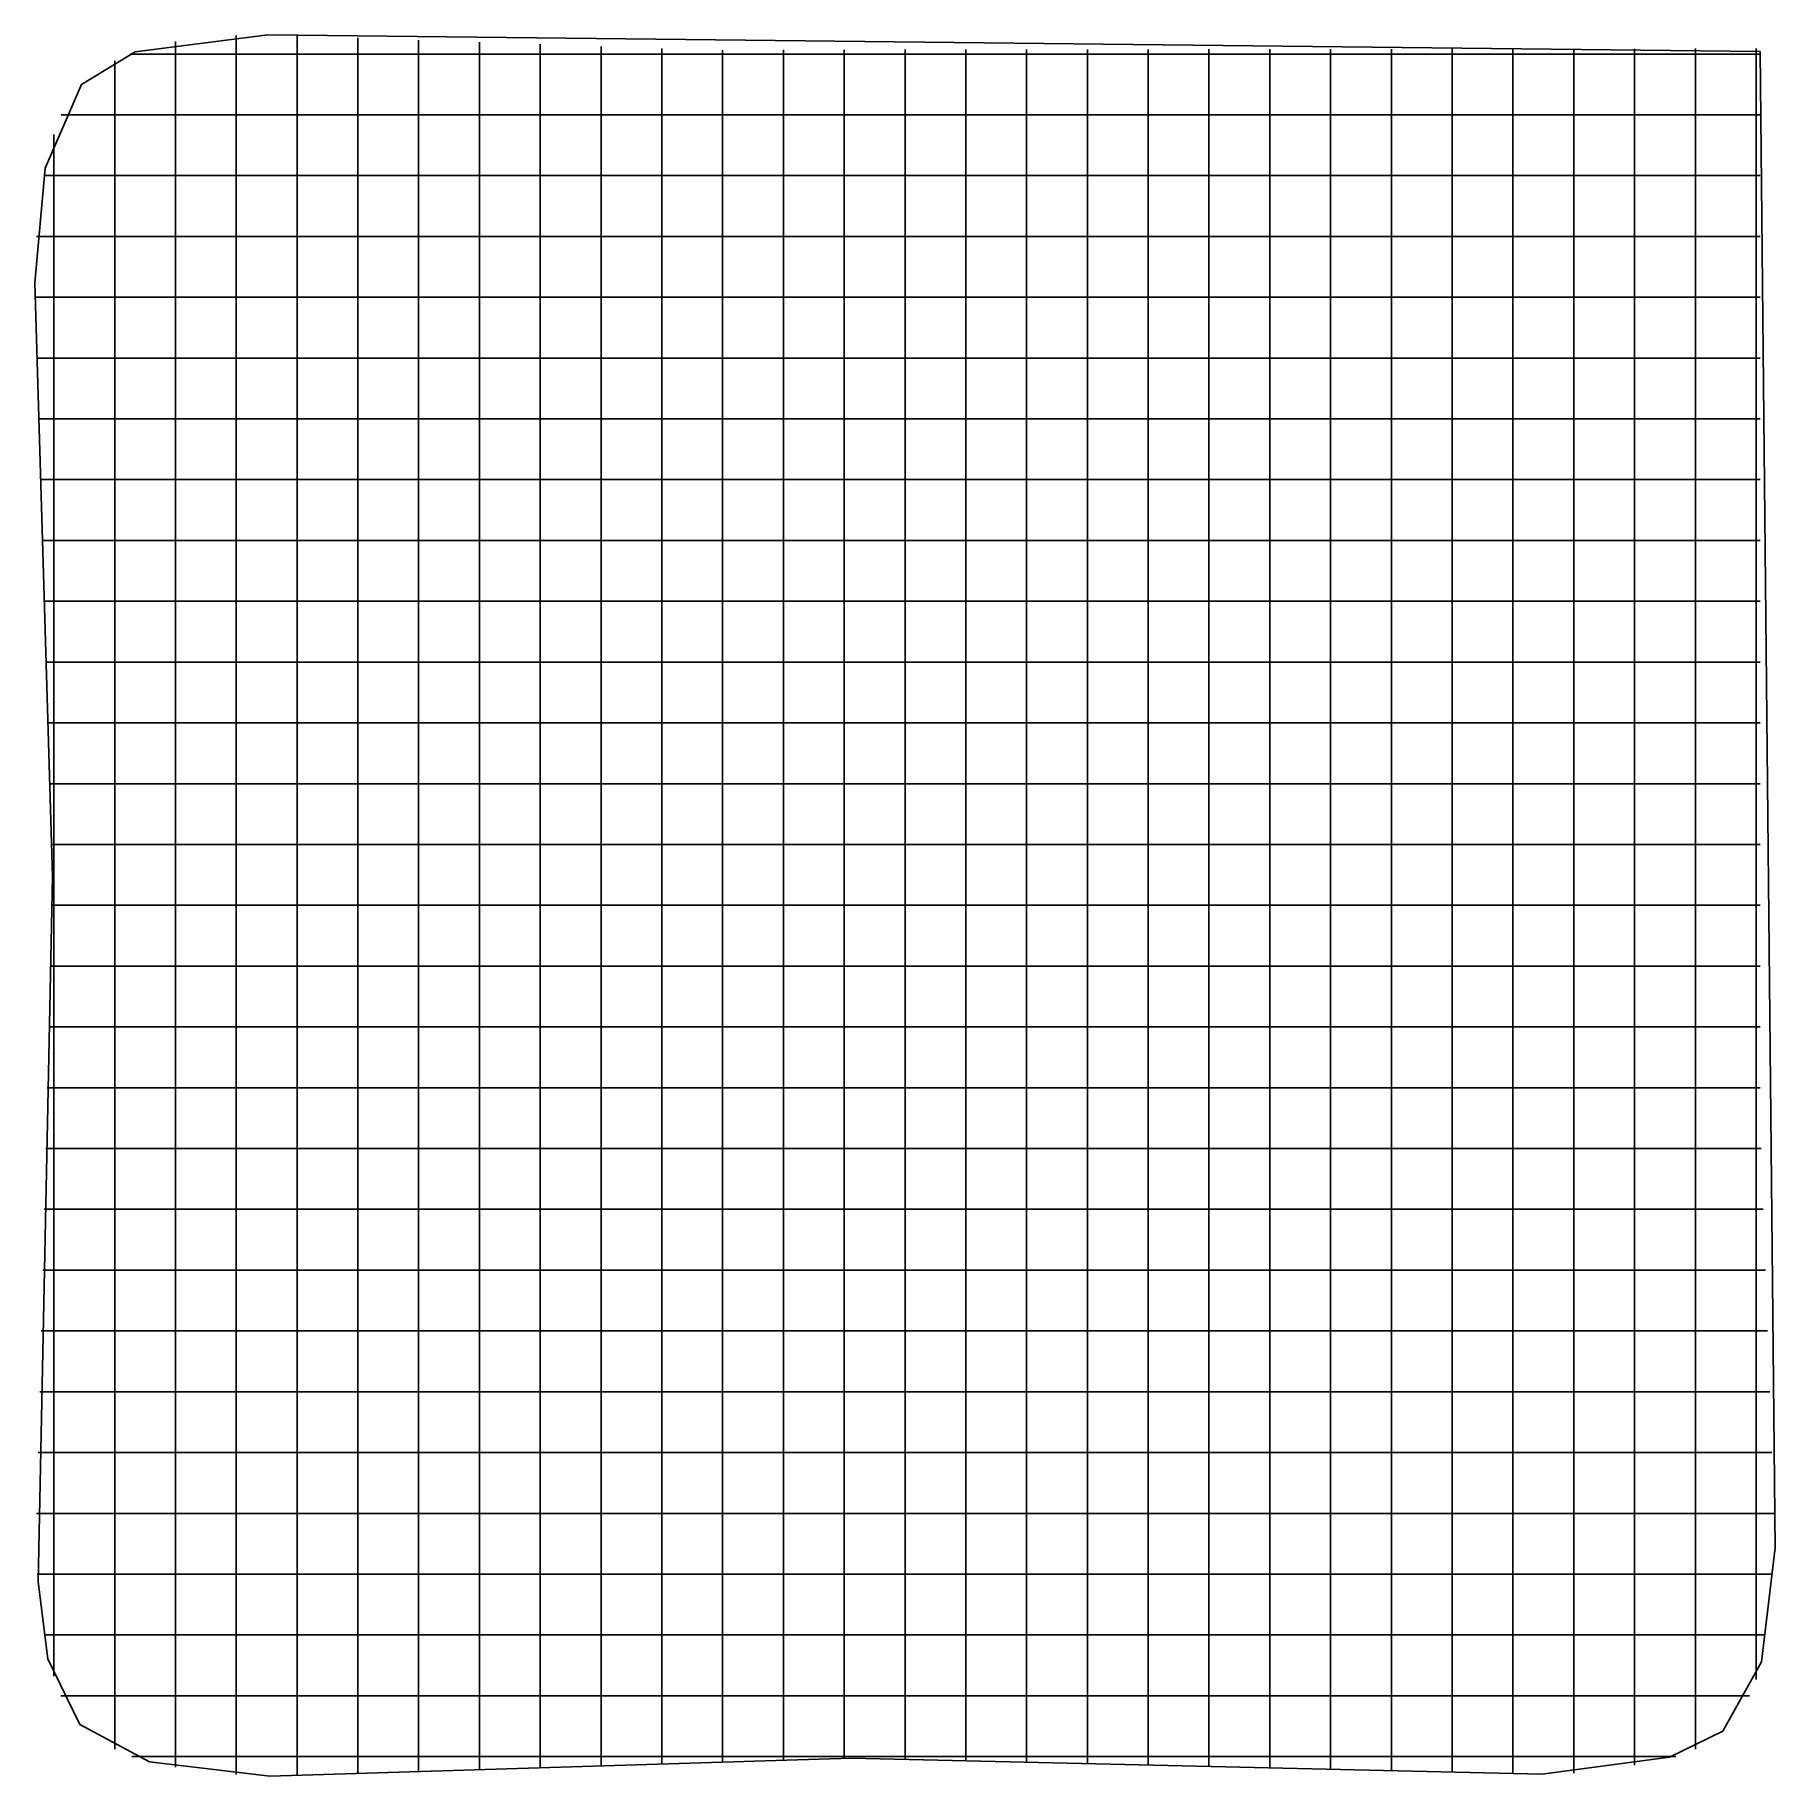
# Model space of a CAD drawing. Extents: x 0.4 to 14.7, y 0.4 to 14.7.
import ezdxf

# ---------------------------------------------------------------- set-up
doc = ezdxf.new("R2010")
doc.units = 0

msp = doc.modelspace()

# ---------------------------------------------------------------- linework, layer by layer
for p, q in [((1.260747, 14.609766), (2.351451, 14.749951)), ((1.260747, 14.609766), (2.351451, 14.749951)), ((2.351451, 14.749951), (14.625631, 14.61382)), ((2.351451, 14.749951), (14.625631, 14.61382)), ((0.8198, 14.341152), (1.260747, 14.609766)), ((0.8198, 14.341152), (1.260747, 14.609766)), ((1.592849, 14.617581), (1.592849, 14.695)), ((1.592849, 13.659742), (1.592849, 14.617581)), ((2.092849, 14.743), (2.092849, 14.744)), ((2.092849, 14.665581), (2.092849, 14.743)), ((2.092849, 13.629097), (2.092849, 14.665581)), ((2.592849, 14.664581), (2.592849, 14.742)), ((2.592849, 13.622161), (2.592849, 14.664581)), ((3.092849, 14.646581), (3.092849, 14.724)), ((3.092849, 13.629387), (3.092849, 14.646581)), ((3.592849, 14.629581), (3.592849, 14.707)), ((3.592849, 13.636871), (3.592849, 14.629581)), ((4.092849, 14.612323), (4.092849, 14.689742)), ((4.092849, 13.643355), (4.092849, 14.612323)), ((4.592849, 14.594581), (4.592849, 14.672)), ((5.092849, 14.577581), (5.092849, 14.655)), ((5.592849, 14.559581), (5.592849, 14.637)), ((6.092849, 14.547581), (6.092849, 14.625)), ((6.592849, 14.548581), (6.592849, 14.626)), ((7.092849, 14.549581), (7.092849, 14.627)), ((7.592849, 14.550581), (7.592849, 14.628)), ((8.092849, 14.550581), (8.092849, 14.628)), ((8.592849, 14.551581), (8.592849, 14.629)), ((9.092849, 14.552581), (9.092849, 14.63)), ((9.592849, 14.552581), (9.592849, 14.63)), ((10.092849, 14.553581), (10.092849, 14.631)), ((10.592849, 14.554581), (10.592849, 14.632)), ((11.092849, 14.555581), (11.092849, 14.633)), ((11.592849, 14.555581), (11.592849, 14.633)), ((12.092849, 14.556581), (12.092849, 14.634)), ((12.592849, 14.557581), (12.592849, 14.635)), ((13.092849, 14.558581), (13.092849, 14.635742)), ((13.592849, 14.558581), (13.592849, 14.636)), ((14.092849, 14.559581), (14.092849, 14.637)), ((14.592849, 14.560581), (14.592849, 14.638)), ((14.625631, 14.61382), (14.749306, 2.309177)), ((14.625631, 14.61382), (14.749306, 2.309177)), ((1.092849, 14.459323), (1.092849, 14.536742)), ((1.221, 14.592238), (1.298419, 14.592238)), ((1.221, 14.592238), (1.298419, 14.592238)), ((1.298419, 14.592238), (1.673097, 14.592238)), ((1.673097, 14.592238), (1.895677, 14.592238)), ((1.895677, 14.592238), (2.282774, 14.592238)), ((2.282774, 14.592238), (3.395677, 14.592238)), ((3.395677, 14.592238), (3.473097, 14.592238)), ((3.473097, 14.592238), (3.695677, 14.592238)), ((3.695677, 14.592238), (4.082774, 14.592238)), ((4.082774, 14.592238), (5.195677, 14.592238)), ((4.592849, 13.650839), (4.592849, 14.594581)), ((5.092849, 13.658323), (5.092849, 14.577581)), ((5.195677, 14.592238), (5.273097, 14.592238)), ((5.273097, 14.592238), (5.495677, 14.592238)), ((5.495677, 14.592238), (5.714516, 14.592238)), ((5.592849, 13.665548), (5.592849, 14.559581)), ((5.714516, 14.592238), (5.791935, 14.592238)), ((5.791935, 14.592238), (6.904839, 14.592238)), ((6.092849, 13.674323), (6.092849, 14.547581)), ((6.592849, 13.68571), (6.592849, 14.548581)), ((6.904839, 14.592238), (7.291935, 14.592238)), ((7.092849, 13.697839), (7.092849, 14.549581)), ((7.291935, 14.592238), (7.514516, 14.592238)), ((7.514516, 14.592238), (7.591935, 14.592238)), ((7.591935, 14.592238), (8.704839, 14.592238)), ((7.592849, 13.695129), (7.592849, 14.550581)), ((8.092849, 13.686226), (8.092849, 14.550581)), ((8.592849, 13.677581), (8.592849, 14.551581)), ((8.704839, 14.592238), (9.091935, 14.592238)), ((9.091935, 14.592238), (9.314516, 14.592238)), ((9.092849, 13.668935), (9.092849, 14.552581)), ((9.314516, 14.592238), (9.391935, 14.592238)), ((9.391935, 14.592238), (10.504839, 14.592238)), ((9.592849, 13.660032), (9.592849, 14.552581)), ((10.092849, 13.651387), (10.092849, 14.553581)), ((10.504839, 14.592238), (10.891935, 14.592238)), ((10.592849, 13.642742), (10.592849, 14.554581)), ((10.891935, 14.592238), (11.114516, 14.592238)), ((11.092849, 13.634097), (11.092849, 14.555581)), ((11.114516, 14.592238), (11.191935, 14.592238)), ((11.191935, 14.592238), (12.304839, 14.592238)), ((11.592849, 13.625194), (11.592849, 14.555581)), ((12.092849, 13.616548), (12.092849, 14.556581)), ((12.304839, 14.592238), (12.691935, 14.592238)), ((12.592849, 13.607903), (12.592849, 14.557581)), ((12.691935, 14.592238), (12.914516, 14.592238)), ((12.914516, 14.592238), (12.991935, 14.592238)), ((12.991935, 14.592238), (14.104839, 14.592238)), ((13.092849, 13.608161), (13.092849, 14.558581)), ((13.592849, 13.658613), (13.592849, 14.558581)), ((14.092849, 13.756065), (14.092849, 14.559581)), ((14.104839, 14.592238), (14.403419, 14.592238)), ((14.403419, 14.592238), (14.626, 14.592238)), ((14.592849, 14.18071), (14.592849, 14.560581)), ((0.521577, 13.653492), (0.8198, 14.341152)), ((0.521577, 13.653492), (0.8198, 14.341152)), ((1.092849, 13.73), (1.092849, 14.459323)), ((14.592849, 13.958871), (14.592849, 14.18071)), ((0.654, 14.092238), (0.731419, 14.092238)), ((0.654, 14.092238), (0.731419, 14.092238)), ((0.731419, 14.092238), (1.526774, 14.092238)), ((1.526774, 14.092238), (1.913871, 14.092238)), ((1.913871, 14.092238), (2.136452, 14.092238)), ((2.136452, 14.092238), (2.213871, 14.092238)), ((2.213871, 14.092238), (3.326774, 14.092238)), ((3.326774, 14.092238), (3.713871, 14.092238)), ((3.713871, 14.092238), (3.936452, 14.092238)), ((3.936452, 14.092238), (4.013871, 14.092238)), ((4.013871, 14.092238), (5.126774, 14.092238)), ((5.126774, 14.092238), (5.513871, 14.092238)), ((5.513871, 14.092238), (5.736452, 14.092238)), ((5.736452, 14.092238), (5.813871, 14.092238)), ((5.813871, 14.092238), (6.926774, 14.092238)), ((6.926774, 14.092238), (7.313871, 14.092238)), ((7.313871, 14.092238), (7.536452, 14.092238)), ((7.536452, 14.092238), (7.613871, 14.092238)), ((7.613871, 14.092238), (8.726774, 14.092238)), ((8.726774, 14.092238), (9.113871, 14.092238)), ((9.113871, 14.092238), (9.336452, 14.092238)), ((9.336452, 14.092238), (9.413871, 14.092238)), ((9.413871, 14.092238), (10.526774, 14.092238)), ((10.526774, 14.092238), (10.913871, 14.092238)), ((10.913871, 14.092238), (11.136452, 14.092238)), ((11.136452, 14.092238), (11.213871, 14.092238)), ((11.213871, 14.092238), (12.326774, 14.092238)), ((12.326774, 14.092238), (12.713871, 14.092238)), ((12.713871, 14.092238), (12.936452, 14.092238)), ((12.936452, 14.092238), (13.013871, 14.092238)), ((13.013871, 14.092238), (14.126774, 14.092238)), ((14.126774, 14.092238), (14.403419, 14.092238)), ((14.403419, 14.092238), (14.626, 14.092238)), ((0.592849, 13.873373), (0.592849, 13.929)), ((14.592849, 13.571774), (14.592849, 13.958871)), ((0.592849, 13.795882), (0.592849, 13.873373)), ((0.592849, 12.683032), (0.592849, 13.795882)), ((14.092849, 13.368968), (14.092849, 13.756065)), ((0.436137, 12.711912), (0.521577, 13.653492)), ((0.436137, 12.711912), (0.521577, 13.653492)), ((1.092849, 13.342903), (1.092849, 13.73)), ((1.592849, 13.272645), (1.592849, 13.659742)), ((2.092849, 13.242), (2.092849, 13.629097)), ((2.592849, 13.234806), (2.592849, 13.622161)), ((3.092849, 13.24229), (3.092849, 13.629387)), ((3.592849, 13.249774), (3.592849, 13.636871)), ((4.092849, 13.256258), (4.092849, 13.643355)), ((4.592849, 13.263742), (4.592849, 13.650839)), ((5.092849, 13.271226), (5.092849, 13.658323)), ((5.592849, 13.278452), (5.592849, 13.665548)), ((6.092849, 13.287226), (6.092849, 13.674323)), ((6.592849, 13.298613), (6.592849, 13.68571)), ((7.092849, 13.310742), (7.092849, 13.697839)), ((7.592849, 13.307774), (7.592849, 13.695129)), ((8.092849, 13.299129), (8.092849, 13.686226)), ((8.592849, 13.290484), (8.592849, 13.677581)), ((9.092849, 13.281839), (9.092849, 13.668935)), ((9.592849, 13.272935), (9.592849, 13.660032)), ((10.092849, 13.26429), (10.092849, 13.651387)), ((10.592849, 13.255645), (10.592849, 13.642742)), ((11.092849, 13.246742), (11.092849, 13.634097)), ((11.592849, 13.238097), (11.592849, 13.625194)), ((12.092849, 13.229452), (12.092849, 13.616548)), ((12.592849, 13.220806), (12.592849, 13.607903)), ((13.092849, 13.220806), (13.092849, 13.608161)), ((13.592849, 13.271516), (13.592849, 13.658613)), ((0.511, 13.592238), (0.588419, 13.592238)), ((0.511, 13.592238), (0.588419, 13.592238)), ((0.588419, 13.592238), (1.489871, 13.592238)), ((1.489871, 13.592238), (1.876968, 13.592238)), ((1.876968, 13.592238), (2.099548, 13.592238)), ((2.099548, 13.592238), (2.176968, 13.592238)), ((2.176968, 13.592238), (3.289871, 13.592238)), ((3.289871, 13.592238), (3.676968, 13.592238)), ((3.676968, 13.592238), (3.899548, 13.592238)), ((3.899548, 13.592238), (3.976968, 13.592238)), ((3.976968, 13.592238), (5.089871, 13.592238)), ((5.089871, 13.592238), (5.476968, 13.592238)), ((5.476968, 13.592238), (5.699548, 13.592238)), ((5.699548, 13.592238), (5.776968, 13.592238)), ((5.776968, 13.592238), (6.889871, 13.592238)), ((6.889871, 13.592238), (7.276968, 13.592238)), ((7.276968, 13.592238), (7.499548, 13.592238)), ((7.499548, 13.592238), (7.576968, 13.592238)), ((7.576968, 13.592238), (8.689871, 13.592238)), ((8.689871, 13.592238), (9.076968, 13.592238)), ((9.076968, 13.592238), (9.299548, 13.592238)), ((9.299548, 13.592238), (9.376968, 13.592238)), ((9.376968, 13.592238), (10.489871, 13.592238)), ((10.489871, 13.592238), (10.876968, 13.592238)), ((10.876968, 13.592238), (11.099548, 13.592238)), ((11.099548, 13.592238), (11.176968, 13.592238)), ((11.176968, 13.592238), (12.289871, 13.592238)), ((12.289871, 13.592238), (12.676968, 13.592238)), ((12.676968, 13.592238), (12.899548, 13.592238)), ((12.899548, 13.592238), (12.976968, 13.592238)), ((12.976968, 13.592238), (14.089871, 13.592238)), ((14.089871, 13.592238), (14.403419, 13.592238)), ((14.403419, 13.592238), (14.626, 13.592238)), ((14.592849, 12.458129), (14.592849, 13.571774)), ((1.092849, 13.120323), (1.092849, 13.342903)), ((14.092849, 13.146387), (14.092849, 13.368968)), ((1.592849, 13.050065), (1.592849, 13.272645)), ((2.092849, 13.020161), (2.092849, 13.242)), ((2.592849, 13.012226), (2.592849, 13.234806)), ((3.092849, 13.01971), (3.092849, 13.24229)), ((3.592849, 13.027194), (3.592849, 13.249774)), ((4.092849, 13.034419), (4.092849, 13.256258)), ((4.592849, 13.041161), (4.592849, 13.263742)), ((5.092849, 13.048645), (5.092849, 13.271226)), ((5.592849, 13.055871), (5.592849, 13.278452)), ((6.092849, 13.064645), (6.092849, 13.287226)), ((6.592849, 13.076774), (6.592849, 13.298613)), ((7.092849, 13.088161), (7.092849, 13.310742)), ((7.592849, 13.085194), (7.592849, 13.307774)), ((8.092849, 13.076548), (8.092849, 13.299129)), ((8.592849, 13.067903), (8.592849, 13.290484)), ((9.092849, 13.059258), (9.092849, 13.281839)), ((9.592849, 13.050355), (9.592849, 13.272935)), ((10.092849, 13.04171), (10.092849, 13.26429)), ((10.592849, 13.033065), (10.592849, 13.255645)), ((11.092849, 13.024161), (11.092849, 13.246742)), ((11.592849, 13.015516), (11.592849, 13.238097)), ((12.092849, 13.006871), (12.092849, 13.229452)), ((12.592849, 12.998226), (12.592849, 13.220806)), ((13.092849, 12.998226), (13.092849, 13.220806)), ((13.592849, 13.048935), (13.592849, 13.271516)), ((0.451, 13.092238), (0.528419, 13.092238)), ((0.451, 13.092238), (0.528419, 13.092238)), ((0.528419, 13.092238), (1.474387, 13.092238)), ((1.092849, 13.042903), (1.092849, 13.120323)), ((1.092849, 11.93), (1.092849, 13.042903)), ((1.474387, 13.092238), (1.861484, 13.092238)), ((1.592849, 12.972645), (1.592849, 13.050065)), ((1.861484, 13.092238), (2.084065, 13.092238)), ((2.084065, 13.092238), (2.161484, 13.092238)), ((2.161484, 13.092238), (3.274387, 13.092238)), ((3.274387, 13.092238), (3.661484, 13.092238)), ((3.661484, 13.092238), (3.884065, 13.092238)), ((3.884065, 13.092238), (3.961484, 13.092238)), ((3.961484, 13.092238), (5.074387, 13.092238)), ((4.092849, 12.957), (4.092849, 13.034419)), ((4.592849, 12.963742), (4.592849, 13.041161)), ((5.074387, 13.092238), (5.461484, 13.092238)), ((5.092849, 12.971226), (5.092849, 13.048645)), ((5.461484, 13.092238), (5.684065, 13.092238)), ((5.592849, 12.978452), (5.592849, 13.055871)), ((5.684065, 13.092238), (5.761484, 13.092238)), ((5.761484, 13.092238), (6.874387, 13.092238)), ((6.092849, 12.987226), (6.092849, 13.064645)), ((6.592849, 12.999355), (6.592849, 13.076774)), ((6.874387, 13.092238), (7.261484, 13.092238)), ((7.092849, 13.010742), (7.092849, 13.088161)), ((7.261484, 13.092238), (7.484065, 13.092238)), ((7.484065, 13.092238), (7.561484, 13.092238)), ((7.561484, 13.092238), (8.674387, 13.092238)), ((7.592849, 13.008032), (7.592849, 13.085194)), ((8.092849, 12.999129), (8.092849, 13.076548)), ((8.592849, 12.990484), (8.592849, 13.067903)), ((8.674387, 13.092238), (9.061484, 13.092238)), ((9.061484, 13.092238), (9.284065, 13.092238)), ((9.092849, 12.981839), (9.092849, 13.059258)), ((9.284065, 13.092238), (9.361484, 13.092238)), ((9.361484, 13.092238), (10.474387, 13.092238)), ((9.592849, 12.972935), (9.592849, 13.050355)), ((10.092849, 12.96429), (10.092849, 13.04171)), ((10.474387, 13.092238), (10.861484, 13.092238)), ((10.592849, 12.955645), (10.592849, 13.033065)), ((10.861484, 13.092238), (11.084065, 13.092238)), ((11.084065, 13.092238), (11.161484, 13.092238)), ((11.161484, 13.092238), (12.274387, 13.092238)), ((12.274387, 13.092238), (12.661484, 13.092238)), ((12.661484, 13.092238), (12.884065, 13.092238)), ((12.884065, 13.092238), (12.961484, 13.092238)), ((12.961484, 13.092238), (14.074387, 13.092238)), ((13.592849, 12.971516), (13.592849, 13.048935)), ((14.074387, 13.092238), (14.403419, 13.092238)), ((14.092849, 13.068968), (14.092849, 13.146387)), ((14.092849, 11.956065), (14.092849, 13.068968)), ((14.403419, 13.092238), (14.626, 13.092238)), ((1.592849, 11.859742), (1.592849, 12.972645)), ((2.092849, 12.942742), (2.092849, 13.020161)), ((2.092849, 11.829097), (2.092849, 12.942742)), ((2.592849, 12.935065), (2.592849, 13.012226)), ((2.592849, 11.822161), (2.592849, 12.935065)), ((3.092849, 12.94229), (3.092849, 13.01971)), ((3.092849, 11.829387), (3.092849, 12.94229)), ((3.592849, 12.949774), (3.592849, 13.027194)), ((3.592849, 11.836871), (3.592849, 12.949774)), ((4.092849, 11.843355), (4.092849, 12.957)), ((4.592849, 11.850839), (4.592849, 12.963742)), ((5.092849, 11.858323), (5.092849, 12.971226)), ((5.592849, 11.865548), (5.592849, 12.978452)), ((6.092849, 11.874323), (6.092849, 12.987226)), ((6.592849, 11.88571), (6.592849, 12.999355)), ((7.092849, 11.897839), (7.092849, 13.010742)), ((7.592849, 11.895129), (7.592849, 13.008032)), ((8.092849, 11.886226), (8.092849, 12.999129)), ((8.592849, 11.877581), (8.592849, 12.990484)), ((9.092849, 11.868935), (9.092849, 12.981839)), ((9.592849, 11.860032), (9.592849, 12.972935)), ((10.092849, 11.851387), (10.092849, 12.96429)), ((10.592849, 11.842742), (10.592849, 12.955645)), ((11.092849, 12.947), (11.092849, 13.024161)), ((11.092849, 11.834097), (11.092849, 12.947)), ((11.592849, 12.938097), (11.592849, 13.015516)), ((11.592849, 11.825194), (11.592849, 12.938097)), ((12.092849, 12.929452), (12.092849, 13.006871)), ((12.092849, 11.816548), (12.092849, 12.929452)), ((12.592849, 12.920806), (12.592849, 12.998226)), ((12.592849, 11.807903), (12.592849, 12.920806)), ((13.092849, 12.921065), (13.092849, 12.998226)), ((13.092849, 11.808161), (13.092849, 12.921065)), ((13.592849, 11.858613), (13.592849, 12.971516)), ((0.581748, 7.827801), (0.436137, 12.711912)), ((0.581748, 7.827801), (0.436137, 12.711912)), ((0.592849, 12.295935), (0.592849, 12.683032)), ((0.438, 12.592238), (0.515419, 12.592238)), ((0.438, 12.592238), (0.515419, 12.592238)), ((0.515419, 12.592238), (1.471032, 12.592238)), ((1.471032, 12.592238), (1.858129, 12.592238)), ((1.858129, 12.592238), (2.08071, 12.592238)), ((2.08071, 12.592238), (2.158129, 12.592238)), ((2.158129, 12.592238), (3.271032, 12.592238)), ((3.271032, 12.592238), (3.658129, 12.592238)), ((3.658129, 12.592238), (3.88071, 12.592238)), ((3.88071, 12.592238), (3.958129, 12.592238)), ((3.958129, 12.592238), (5.071032, 12.592238)), ((5.071032, 12.592238), (5.458129, 12.592238)), ((5.458129, 12.592238), (5.68071, 12.592238)), ((5.68071, 12.592238), (5.758129, 12.592238)), ((5.758129, 12.592238), (6.871032, 12.592238)), ((6.871032, 12.592238), (7.258129, 12.592238)), ((7.258129, 12.592238), (7.48071, 12.592238)), ((7.48071, 12.592238), (7.558129, 12.592238)), ((7.558129, 12.592238), (8.671032, 12.592238)), ((8.671032, 12.592238), (9.058129, 12.592238)), ((9.058129, 12.592238), (9.28071, 12.592238)), ((9.28071, 12.592238), (9.358129, 12.592238)), ((9.358129, 12.592238), (10.471032, 12.592238)), ((10.471032, 12.592238), (10.858129, 12.592238)), ((10.858129, 12.592238), (11.08071, 12.592238)), ((11.08071, 12.592238), (11.158129, 12.592238)), ((11.158129, 12.592238), (12.271032, 12.592238)), ((12.271032, 12.592238), (12.658129, 12.592238)), ((12.658129, 12.592238), (12.88071, 12.592238)), ((12.88071, 12.592238), (12.958129, 12.592238)), ((12.958129, 12.592238), (14.071032, 12.592238)), ((14.071032, 12.592238), (14.403419, 12.592238)), ((14.403419, 12.592238), (14.626, 12.592238)), ((14.592849, 12.38071), (14.592849, 12.458129)), ((14.592849, 12.158871), (14.592849, 12.38071)), ((0.592849, 12.073355), (0.592849, 12.295935)), ((0.453, 12.092238), (0.530419, 12.092238)), ((0.453, 12.092238), (0.530419, 12.092238)), ((0.530419, 12.092238), (1.474903, 12.092238)), ((0.592849, 11.995935), (0.592849, 12.073355)), ((1.474903, 12.092238), (1.862, 12.092238)), ((1.862, 12.092238), (2.084581, 12.092238)), ((2.084581, 12.092238), (2.162, 12.092238)), ((2.162, 12.092238), (3.274903, 12.092238)), ((3.274903, 12.092238), (3.662, 12.092238)), ((3.662, 12.092238), (3.884581, 12.092238)), ((3.884581, 12.092238), (3.962, 12.092238)), ((3.962, 12.092238), (5.074903, 12.092238)), ((5.074903, 12.092238), (5.462, 12.092238)), ((5.462, 12.092238), (5.684581, 12.092238)), ((5.684581, 12.092238), (5.762, 12.092238)), ((5.762, 12.092238), (6.874903, 12.092238)), ((6.874903, 12.092238), (7.262, 12.092238)), ((7.262, 12.092238), (7.484581, 12.092238)), ((7.484581, 12.092238), (7.562, 12.092238)), ((7.562, 12.092238), (8.674903, 12.092238)), ((8.674903, 12.092238), (9.062, 12.092238)), ((9.062, 12.092238), (9.284581, 12.092238)), ((9.284581, 12.092238), (9.362, 12.092238)), ((9.362, 12.092238), (10.474903, 12.092238)), ((10.474903, 12.092238), (10.862, 12.092238)), ((10.862, 12.092238), (11.084581, 12.092238)), ((11.084581, 12.092238), (11.162, 12.092238)), ((11.162, 12.092238), (12.274903, 12.092238)), ((12.274903, 12.092238), (12.662, 12.092238)), ((12.662, 12.092238), (12.884581, 12.092238)), ((12.884581, 12.092238), (12.962, 12.092238)), ((12.962, 12.092238), (14.074903, 12.092238)), ((14.074903, 12.092238), (14.403419, 12.092238)), ((14.403419, 12.092238), (14.626, 12.092238)), ((14.592849, 11.771774), (14.592849, 12.158871)), ((0.592849, 10.883032), (0.592849, 11.995935)), ((1.092849, 11.542903), (1.092849, 11.93)), ((6.592849, 11.498613), (6.592849, 11.88571)), ((7.092849, 11.510742), (7.092849, 11.897839)), ((7.592849, 11.507774), (7.592849, 11.895129)), ((8.092849, 11.499129), (8.092849, 11.886226)), ((14.092849, 11.568968), (14.092849, 11.956065)), ((1.592849, 11.472645), (1.592849, 11.859742)), ((2.092849, 11.442), (2.092849, 11.829097)), ((2.592849, 11.434806), (2.592849, 11.822161)), ((3.092849, 11.44229), (3.092849, 11.829387)), ((3.592849, 11.449774), (3.592849, 11.836871)), ((4.092849, 11.456258), (4.092849, 11.843355)), ((4.592849, 11.463742), (4.592849, 11.850839)), ((5.092849, 11.471226), (5.092849, 11.858323)), ((5.592849, 11.478452), (5.592849, 11.865548)), ((6.092849, 11.487226), (6.092849, 11.874323)), ((8.592849, 11.490484), (8.592849, 11.877581)), ((9.092849, 11.481839), (9.092849, 11.868935)), ((9.592849, 11.472935), (9.592849, 11.860032)), ((10.092849, 11.46429), (10.092849, 11.851387)), ((10.592849, 11.455645), (10.592849, 11.842742)), ((11.092849, 11.446742), (11.092849, 11.834097)), ((11.592849, 11.438097), (11.592849, 11.825194)), ((12.092849, 11.429452), (12.092849, 11.816548)), ((12.592849, 11.420806), (12.592849, 11.807903)), ((13.092849, 11.420806), (13.092849, 11.808161)), ((13.592849, 11.471516), (13.592849, 11.858613)), ((14.592849, 10.658129), (14.592849, 11.771774)), ((0.468, 11.592238), (0.545419, 11.592238)), ((0.468, 11.592238), (0.545419, 11.592238)), ((0.545419, 11.592238), (1.478774, 11.592238)), ((1.092849, 11.320323), (1.092849, 11.542903)), ((1.478774, 11.592238), (1.865871, 11.592238)), ((1.592849, 11.250065), (1.592849, 11.472645)), ((1.865871, 11.592238), (2.088452, 11.592238)), ((2.088452, 11.592238), (2.165871, 11.592238)), ((2.165871, 11.592238), (3.278774, 11.592238)), ((3.278774, 11.592238), (3.665871, 11.592238)), ((3.665871, 11.592238), (3.888452, 11.592238)), ((3.888452, 11.592238), (3.965871, 11.592238)), ((3.965871, 11.592238), (5.078774, 11.592238)), ((4.092849, 11.234419), (4.092849, 11.456258)), ((4.592849, 11.241161), (4.592849, 11.463742)), ((5.078774, 11.592238), (5.465871, 11.592238)), ((5.092849, 11.248645), (5.092849, 11.471226)), ((5.465871, 11.592238), (5.688452, 11.592238)), ((5.592849, 11.255871), (5.592849, 11.478452)), ((5.688452, 11.592238), (5.765871, 11.592238)), ((5.765871, 11.592238), (6.878774, 11.592238)), ((6.092849, 11.264645), (6.092849, 11.487226)), ((6.592849, 11.276774), (6.592849, 11.498613)), ((6.878774, 11.592238), (7.265871, 11.592238)), ((7.092849, 11.288161), (7.092849, 11.510742)), ((7.265871, 11.592238), (7.488452, 11.592238)), ((7.488452, 11.592238), (7.565871, 11.592238)), ((7.565871, 11.592238), (8.678774, 11.592238)), ((7.592849, 11.285194), (7.592849, 11.507774)), ((8.092849, 11.276548), (8.092849, 11.499129)), ((8.592849, 11.267903), (8.592849, 11.490484)), ((8.678774, 11.592238), (9.065871, 11.592238)), ((9.065871, 11.592238), (9.288452, 11.592238)), ((9.092849, 11.259258), (9.092849, 11.481839)), ((9.288452, 11.592238), (9.365871, 11.592238)), ((9.365871, 11.592238), (10.478774, 11.592238)), ((9.592849, 11.250355), (9.592849, 11.472935)), ((10.092849, 11.24171), (10.092849, 11.46429)), ((10.478774, 11.592238), (10.865871, 11.592238)), ((10.592849, 11.233065), (10.592849, 11.455645)), ((10.865871, 11.592238), (11.088452, 11.592238)), ((11.088452, 11.592238), (11.165871, 11.592238)), ((11.165871, 11.592238), (12.278774, 11.592238)), ((12.278774, 11.592238), (12.665871, 11.592238)), ((12.665871, 11.592238), (12.888452, 11.592238)), ((12.888452, 11.592238), (12.965871, 11.592238)), ((12.965871, 11.592238), (14.078774, 11.592238)), ((13.592849, 11.248935), (13.592849, 11.471516)), ((14.078774, 11.592238), (14.403419, 11.592238)), ((14.092849, 11.346387), (14.092849, 11.568968)), ((14.403419, 11.592238), (14.626, 11.592238)), ((1.092849, 11.242903), (1.092849, 11.320323)), ((2.092849, 11.220161), (2.092849, 11.442)), ((2.592849, 11.212226), (2.592849, 11.434806)), ((3.092849, 11.21971), (3.092849, 11.44229)), ((3.592849, 11.227194), (3.592849, 11.449774)), ((11.092849, 11.224161), (11.092849, 11.446742)), ((11.592849, 11.215516), (11.592849, 11.438097)), ((12.092849, 11.206871), (12.092849, 11.429452)), ((12.592849, 11.198226), (12.592849, 11.420806)), ((13.092849, 11.198226), (13.092849, 11.420806)), ((14.092849, 11.268968), (14.092849, 11.346387)), ((1.092849, 10.13), (1.092849, 11.242903)), ((1.592849, 11.172645), (1.592849, 11.250065)), ((1.592849, 10.059742), (1.592849, 11.172645)), ((2.092849, 11.142742), (2.092849, 11.220161)), ((2.592849, 11.135065), (2.592849, 11.212226)), ((3.092849, 11.14229), (3.092849, 11.21971)), ((3.592849, 11.149774), (3.592849, 11.227194)), ((4.092849, 11.157), (4.092849, 11.234419)), ((4.592849, 11.163742), (4.592849, 11.241161)), ((5.092849, 11.171226), (5.092849, 11.248645)), ((5.092849, 10.058323), (5.092849, 11.171226)), ((5.592849, 11.178452), (5.592849, 11.255871)), ((5.592849, 10.065548), (5.592849, 11.178452)), ((6.092849, 11.187226), (6.092849, 11.264645)), ((6.092849, 10.074323), (6.092849, 11.187226)), ((6.592849, 11.199355), (6.592849, 11.276774)), ((6.592849, 10.08571), (6.592849, 11.199355)), ((7.092849, 11.210742), (7.092849, 11.288161)), ((7.092849, 10.097839), (7.092849, 11.210742)), ((7.592849, 11.208032), (7.592849, 11.285194)), ((7.592849, 10.095129), (7.592849, 11.208032)), ((8.092849, 11.199129), (8.092849, 11.276548)), ((8.092849, 10.086226), (8.092849, 11.199129)), ((8.592849, 11.190484), (8.592849, 11.267903)), ((8.592849, 10.077581), (8.592849, 11.190484)), ((9.092849, 11.181839), (9.092849, 11.259258)), ((9.092849, 10.068935), (9.092849, 11.181839)), ((9.592849, 11.172935), (9.592849, 11.250355)), ((9.592849, 10.060032), (9.592849, 11.172935)), ((10.092849, 11.16429), (10.092849, 11.24171)), ((10.592849, 11.155645), (10.592849, 11.233065)), ((11.092849, 11.147), (11.092849, 11.224161)), ((11.592849, 11.138097), (11.592849, 11.215516)), ((12.092849, 11.129452), (12.092849, 11.206871)), ((12.592849, 11.120806), (12.592849, 11.198226)), ((13.092849, 11.121065), (13.092849, 11.198226)), ((13.592849, 11.171516), (13.592849, 11.248935)), ((13.592849, 10.058613), (13.592849, 11.171516)), ((14.092849, 10.156065), (14.092849, 11.268968)), ((0.484, 11.092238), (0.561419, 11.092238)), ((0.484, 11.092238), (0.561419, 11.092238)), ((0.561419, 11.092238), (1.482903, 11.092238)), ((1.482903, 11.092238), (1.87, 11.092238)), ((1.87, 11.092238), (2.092581, 11.092238)), ((2.092581, 11.092238), (2.17, 11.092238)), ((2.092849, 10.029097), (2.092849, 11.142742)), ((2.17, 11.092238), (3.282903, 11.092238)), ((2.592849, 10.022161), (2.592849, 11.135065)), ((3.092849, 10.029387), (3.092849, 11.14229)), ((3.282903, 11.092238), (3.67, 11.092238)), ((3.592849, 10.036871), (3.592849, 11.149774)), ((3.67, 11.092238), (3.892581, 11.092238)), ((3.892581, 11.092238), (3.97, 11.092238)), ((3.97, 11.092238), (5.082903, 11.092238)), ((4.092849, 10.043355), (4.092849, 11.157)), ((4.592849, 10.050839), (4.592849, 11.163742)), ((5.082903, 11.092238), (5.47, 11.092238)), ((5.47, 11.092238), (5.692581, 11.092238)), ((5.692581, 11.092238), (5.77, 11.092238)), ((5.77, 11.092238), (6.882903, 11.092238)), ((6.882903, 11.092238), (7.27, 11.092238)), ((7.27, 11.092238), (7.492581, 11.092238)), ((7.492581, 11.092238), (7.57, 11.092238)), ((7.57, 11.092238), (8.682903, 11.092238)), ((8.682903, 11.092238), (9.07, 11.092238)), ((9.07, 11.092238), (9.292581, 11.092238)), ((9.292581, 11.092238), (9.37, 11.092238)), ((9.37, 11.092238), (10.482903, 11.092238)), ((10.092849, 10.051387), (10.092849, 11.16429)), ((10.482903, 11.092238), (10.87, 11.092238)), ((10.592849, 10.042742), (10.592849, 11.155645)), ((10.87, 11.092238), (11.092581, 11.092238)), ((11.092581, 11.092238), (11.17, 11.092238)), ((11.092849, 10.034097), (11.092849, 11.147)), ((11.17, 11.092238), (12.282903, 11.092238)), ((11.592849, 10.025194), (11.592849, 11.138097)), ((12.092849, 10.016548), (12.092849, 11.129452)), ((12.282903, 11.092238), (12.67, 11.092238)), ((12.592849, 10.007903), (12.592849, 11.120806)), ((12.67, 11.092238), (12.892581, 11.092238)), ((12.892581, 11.092238), (12.97, 11.092238)), ((12.97, 11.092238), (14.082903, 11.092238)), ((13.092849, 10.008161), (13.092849, 11.121065)), ((14.082903, 11.092238), (14.403419, 11.092238)), ((14.403419, 11.092238), (14.626, 11.092238)), ((0.592849, 10.495935), (0.592849, 10.883032)), ((14.592849, 10.58071), (14.592849, 10.658129)), ((0.499, 10.592238), (0.576419, 10.592238)), ((0.499, 10.592238), (0.576419, 10.592238)), ((0.576419, 10.592238), (1.486774, 10.592238)), ((0.592849, 10.273355), (0.592849, 10.495935)), ((1.486774, 10.592238), (1.873871, 10.592238)), ((1.873871, 10.592238), (2.096452, 10.592238)), ((2.096452, 10.592238), (2.173871, 10.592238)), ((2.173871, 10.592238), (3.286774, 10.592238)), ((3.286774, 10.592238), (3.673871, 10.592238)), ((3.673871, 10.592238), (3.896452, 10.592238)), ((3.896452, 10.592238), (3.973871, 10.592238)), ((3.973871, 10.592238), (5.086774, 10.592238)), ((5.086774, 10.592238), (5.473871, 10.592238)), ((5.473871, 10.592238), (5.696452, 10.592238)), ((5.696452, 10.592238), (5.773871, 10.592238)), ((5.773871, 10.592238), (6.886774, 10.592238)), ((6.886774, 10.592238), (7.273871, 10.592238)), ((7.273871, 10.592238), (7.496452, 10.592238)), ((7.496452, 10.592238), (7.573871, 10.592238)), ((7.573871, 10.592238), (8.686774, 10.592238)), ((8.686774, 10.592238), (9.073871, 10.592238)), ((9.073871, 10.592238), (9.296452, 10.592238)), ((9.296452, 10.592238), (9.373871, 10.592238)), ((9.373871, 10.592238), (10.486774, 10.592238)), ((10.486774, 10.592238), (10.873871, 10.592238)), ((10.873871, 10.592238), (11.096452, 10.592238)), ((11.096452, 10.592238), (11.173871, 10.592238)), ((11.173871, 10.592238), (12.286774, 10.592238)), ((12.286774, 10.592238), (12.673871, 10.592238)), ((12.673871, 10.592238), (12.896452, 10.592238)), ((12.896452, 10.592238), (12.973871, 10.592238)), ((12.973871, 10.592238), (14.086774, 10.592238)), ((14.086774, 10.592238), (14.403419, 10.592238)), ((14.403419, 10.592238), (14.626, 10.592238)), ((14.592849, 10.358871), (14.592849, 10.58071)), ((14.592849, 9.971774), (14.592849, 10.358871)), ((0.592849, 10.195935), (0.592849, 10.273355)), ((0.592849, 9.083032), (0.592849, 10.195935)), ((0.514, 10.092238), (0.591419, 10.092238)), ((0.514, 10.092238), (0.591419, 10.092238)), ((0.591419, 10.092238), (1.490645, 10.092238)), ((1.092849, 9.742903), (1.092849, 10.13)), ((1.490645, 10.092238), (1.877742, 10.092238)), ((1.592849, 9.672645), (1.592849, 10.059742)), ((1.877742, 10.092238), (2.100323, 10.092238)), ((2.092849, 9.642), (2.092849, 10.029097)), ((2.100323, 10.092238), (2.177742, 10.092238)), ((2.177742, 10.092238), (3.290645, 10.092238)), ((3.092849, 9.64229), (3.092849, 10.029387)), ((3.290645, 10.092238), (3.677742, 10.092238)), ((3.592849, 9.649774), (3.592849, 10.036871)), ((3.677742, 10.092238), (3.900323, 10.092238)), ((3.900323, 10.092238), (3.977742, 10.092238)), ((3.977742, 10.092238), (5.090645, 10.092238)), ((4.092849, 9.656258), (4.092849, 10.043355)), ((4.592849, 9.663742), (4.592849, 10.050839)), ((5.090645, 10.092238), (5.477742, 10.092238)), ((5.092849, 9.671226), (5.092849, 10.058323)), ((5.477742, 10.092238), (5.700323, 10.092238)), ((5.592849, 9.678452), (5.592849, 10.065548)), ((5.700323, 10.092238), (5.777742, 10.092238)), ((5.777742, 10.092238), (6.890645, 10.092238)), ((6.092849, 9.687226), (6.092849, 10.074323)), ((6.592849, 9.698613), (6.592849, 10.08571)), ((6.890645, 10.092238), (7.277742, 10.092238)), ((7.092849, 9.710742), (7.092849, 10.097839)), ((7.277742, 10.092238), (7.500323, 10.092238)), ((7.500323, 10.092238), (7.577742, 10.092238)), ((7.577742, 10.092238), (8.690645, 10.092238)), ((7.592849, 9.707774), (7.592849, 10.095129)), ((8.092849, 9.699129), (8.092849, 10.086226)), ((8.592849, 9.690484), (8.592849, 10.077581)), ((8.690645, 10.092238), (9.077742, 10.092238)), ((9.077742, 10.092238), (9.300323, 10.092238)), ((9.092849, 9.681839), (9.092849, 10.068935)), ((9.300323, 10.092238), (9.377742, 10.092238)), ((9.377742, 10.092238), (10.490645, 10.092238)), ((9.592849, 9.672935), (9.592849, 10.060032)), ((10.092849, 9.66429), (10.092849, 10.051387)), ((10.490645, 10.092238), (10.877742, 10.092238)), ((10.592849, 9.655645), (10.592849, 10.042742)), ((10.877742, 10.092238), (11.100323, 10.092238)), ((11.092849, 9.646742), (11.092849, 10.034097)), ((11.100323, 10.092238), (11.177742, 10.092238)), ((11.177742, 10.092238), (12.290645, 10.092238)), ((11.592849, 9.638097), (11.592849, 10.025194)), ((12.290645, 10.092238), (12.677742, 10.092238)), ((12.677742, 10.092238), (12.900323, 10.092238)), ((12.900323, 10.092238), (12.977742, 10.092238)), ((12.977742, 10.092238), (14.090645, 10.092238)), ((13.592849, 9.671516), (13.592849, 10.058613)), ((14.090645, 10.092238), (14.403419, 10.092238)), ((14.092849, 9.768968), (14.092849, 10.156065)), ((14.403419, 10.092238), (14.626, 10.092238)), ((2.592849, 9.634806), (2.592849, 10.022161)), ((12.092849, 9.629452), (12.092849, 10.016548)), ((12.592849, 9.620806), (12.592849, 10.007903)), ((13.092849, 9.620806), (13.092849, 10.008161)), ((14.592849, 8.858129), (14.592849, 9.971774)), ((1.092849, 9.520323), (1.092849, 9.742903)), ((14.092849, 9.546387), (14.092849, 9.768968)), ((1.592849, 9.450065), (1.592849, 9.672645)), ((2.092849, 9.420161), (2.092849, 9.642)), ((2.592849, 9.412226), (2.592849, 9.634806)), ((3.092849, 9.41971), (3.092849, 9.64229)), ((3.592849, 9.427194), (3.592849, 9.649774)), ((4.092849, 9.434419), (4.092849, 9.656258)), ((4.592849, 9.441161), (4.592849, 9.663742)), ((5.092849, 9.448645), (5.092849, 9.671226)), ((5.592849, 9.455871), (5.592849, 9.678452)), ((6.092849, 9.464645), (6.092849, 9.687226)), ((6.592849, 9.476774), (6.592849, 9.698613)), ((7.092849, 9.488161), (7.092849, 9.710742)), ((7.592849, 9.485194), (7.592849, 9.707774)), ((8.092849, 9.476548), (8.092849, 9.699129)), ((8.592849, 9.467903), (8.592849, 9.690484)), ((9.092849, 9.459258), (9.092849, 9.681839)), ((9.592849, 9.450355), (9.592849, 9.672935)), ((10.092849, 9.44171), (10.092849, 9.66429)), ((10.592849, 9.433065), (10.592849, 9.655645)), ((11.092849, 9.424161), (11.092849, 9.646742)), ((11.592849, 9.415516), (11.592849, 9.638097)), ((12.092849, 9.406871), (12.092849, 9.629452)), ((12.592849, 9.398226), (12.592849, 9.620806)), ((13.092849, 9.398226), (13.092849, 9.620806)), ((13.592849, 9.448935), (13.592849, 9.671516)), ((0.529, 9.592238), (0.606419, 9.592238)), ((0.529, 9.592238), (0.606419, 9.592238)), ((0.606419, 9.592238), (1.494516, 9.592238)), ((1.092849, 9.442903), (1.092849, 9.520323)), ((1.494516, 9.592238), (1.881871, 9.592238)), ((1.881871, 9.592238), (2.104452, 9.592238)), ((2.104452, 9.592238), (2.181613, 9.592238)), ((2.181613, 9.592238), (3.294516, 9.592238)), ((3.294516, 9.592238), (3.681871, 9.592238)), ((3.681871, 9.592238), (3.904452, 9.592238)), ((3.904452, 9.592238), (3.981613, 9.592238)), ((3.981613, 9.592238), (5.094516, 9.592238)), ((5.094516, 9.592238), (5.481871, 9.592238)), ((5.481871, 9.592238), (5.704452, 9.592238)), ((5.592849, 9.378452), (5.592849, 9.455871)), ((5.704452, 9.592238), (5.781613, 9.592238)), ((5.781613, 9.592238), (6.894516, 9.592238)), ((6.092849, 9.387226), (6.092849, 9.464645)), ((6.592849, 9.399355), (6.592849, 9.476774)), ((6.894516, 9.592238), (7.281871, 9.592238)), ((7.092849, 9.410742), (7.092849, 9.488161)), ((7.281871, 9.592238), (7.504452, 9.592238)), ((7.504452, 9.592238), (7.581613, 9.592238)), ((7.581613, 9.592238), (8.694516, 9.592238)), ((7.592849, 9.408032), (7.592849, 9.485194)), ((8.092849, 9.399129), (8.092849, 9.476548)), ((8.592849, 9.390484), (8.592849, 9.467903)), ((8.694516, 9.592238), (9.081871, 9.592238)), ((9.081871, 9.592238), (9.304452, 9.592238)), ((9.092849, 9.381839), (9.092849, 9.459258)), ((9.304452, 9.592238), (9.381613, 9.592238)), ((9.381613, 9.592238), (10.494516, 9.592238)), ((10.494516, 9.592238), (10.881871, 9.592238)), ((10.881871, 9.592238), (11.104452, 9.592238)), ((11.104452, 9.592238), (11.181613, 9.592238)), ((11.181613, 9.592238), (12.294516, 9.592238)), ((12.294516, 9.592238), (12.681871, 9.592238)), ((12.681871, 9.592238), (12.904452, 9.592238)), ((12.904452, 9.592238), (12.981613, 9.592238)), ((12.981613, 9.592238), (14.094516, 9.592238)), ((14.092849, 9.468968), (14.092849, 9.546387)), ((14.092849, 8.356065), (14.092849, 9.468968)), ((14.094516, 9.592238), (14.403419, 9.592238)), ((14.403419, 9.592238), (14.626, 9.592238)), ((1.092849, 8.33), (1.092849, 9.442903)), ((1.592849, 9.372645), (1.592849, 9.450065)), ((1.592849, 8.259742), (1.592849, 9.372645)), ((2.092849, 9.342742), (2.092849, 9.420161)), ((2.092849, 8.229097), (2.092849, 9.342742)), ((2.592849, 9.335065), (2.592849, 9.412226)), ((2.592849, 8.222161), (2.592849, 9.335065)), ((3.092849, 9.34229), (3.092849, 9.41971)), ((3.092849, 8.229387), (3.092849, 9.34229)), ((3.592849, 9.349774), (3.592849, 9.427194)), ((3.592849, 8.236871), (3.592849, 9.349774)), ((4.092849, 9.357), (4.092849, 9.434419)), ((4.092849, 8.243355), (4.092849, 9.357)), ((4.592849, 9.363742), (4.592849, 9.441161)), ((4.592849, 8.250839), (4.592849, 9.363742)), ((5.092849, 9.371226), (5.092849, 9.448645)), ((5.092849, 8.258323), (5.092849, 9.371226)), ((5.592849, 8.265548), (5.592849, 9.378452)), ((6.092849, 8.274323), (6.092849, 9.387226)), ((6.592849, 8.28571), (6.592849, 9.399355)), ((7.092849, 8.297839), (7.092849, 9.410742)), ((7.592849, 8.295129), (7.592849, 9.408032)), ((8.092849, 8.286226), (8.092849, 9.399129)), ((8.592849, 8.277581), (8.592849, 9.390484)), ((9.092849, 8.268935), (9.092849, 9.381839)), ((9.592849, 9.372935), (9.592849, 9.450355)), ((9.592849, 8.260032), (9.592849, 9.372935)), ((10.092849, 9.36429), (10.092849, 9.44171)), ((10.092849, 8.251387), (10.092849, 9.36429)), ((10.592849, 9.355645), (10.592849, 9.433065)), ((10.592849, 8.242742), (10.592849, 9.355645)), ((11.092849, 9.347), (11.092849, 9.424161)), ((11.092849, 8.234097), (11.092849, 9.347)), ((11.592849, 9.338097), (11.592849, 9.415516)), ((11.592849, 8.225194), (11.592849, 9.338097)), ((12.092849, 9.329452), (12.092849, 9.406871)), ((12.092849, 8.216548), (12.092849, 9.329452)), ((12.592849, 9.320806), (12.592849, 9.398226)), ((12.592849, 8.207903), (12.592849, 9.320806)), ((13.092849, 9.321065), (13.092849, 9.398226)), ((13.092849, 8.208161), (13.092849, 9.321065)), ((13.592849, 9.371516), (13.592849, 9.448935)), ((13.592849, 8.258613), (13.592849, 9.371516)), ((0.545, 9.092238), (0.622419, 9.092238)), ((0.545, 9.092238), (0.622419, 9.092238)), ((0.592849, 8.695935), (0.592849, 9.083032)), ((0.622419, 9.092238), (1.498645, 9.092238)), ((1.498645, 9.092238), (1.885742, 9.092238)), ((1.885742, 9.092238), (2.108323, 9.092238)), ((2.108323, 9.092238), (2.185742, 9.092238)), ((2.185742, 9.092238), (3.298645, 9.092238)), ((3.298645, 9.092238), (3.685742, 9.092238)), ((3.685742, 9.092238), (3.908323, 9.092238)), ((3.908323, 9.092238), (3.985742, 9.092238)), ((3.985742, 9.092238), (5.098645, 9.092238)), ((5.098645, 9.092238), (5.485742, 9.092238)), ((5.485742, 9.092238), (5.708323, 9.092238)), ((5.708323, 9.092238), (5.785742, 9.092238)), ((5.785742, 9.092238), (6.898645, 9.092238)), ((6.898645, 9.092238), (7.285742, 9.092238)), ((7.285742, 9.092238), (7.508323, 9.092238)), ((7.508323, 9.092238), (7.585742, 9.092238)), ((7.585742, 9.092238), (8.698645, 9.092238)), ((8.698645, 9.092238), (9.085742, 9.092238)), ((9.085742, 9.092238), (9.308323, 9.092238)), ((9.308323, 9.092238), (9.385742, 9.092238)), ((9.385742, 9.092238), (10.498645, 9.092238)), ((10.498645, 9.092238), (10.885742, 9.092238)), ((10.885742, 9.092238), (11.108323, 9.092238)), ((11.108323, 9.092238), (11.185742, 9.092238)), ((11.185742, 9.092238), (12.298645, 9.092238)), ((12.298645, 9.092238), (12.685742, 9.092238)), ((12.685742, 9.092238), (12.908323, 9.092238)), ((12.908323, 9.092238), (12.985742, 9.092238)), ((12.985742, 9.092238), (14.098645, 9.092238)), ((14.098645, 9.092238), (14.403419, 9.092238)), ((14.403419, 9.092238), (14.626, 9.092238)), ((14.592849, 8.78071), (14.592849, 8.858129)), ((14.592849, 8.558871), (14.592849, 8.78071)), ((0.56, 8.592238), (0.637419, 8.592238)), ((0.56, 8.592238), (0.637419, 8.592238)), ((0.592849, 8.473355), (0.592849, 8.695935)), ((0.637419, 8.592238), (1.502516, 8.592238)), ((1.502516, 8.592238), (1.889613, 8.592238)), ((1.889613, 8.592238), (2.112194, 8.592238)), ((2.112194, 8.592238), (2.189613, 8.592238)), ((2.189613, 8.592238), (3.302516, 8.592238)), ((3.302516, 8.592238), (3.689613, 8.592238)), ((3.689613, 8.592238), (3.912194, 8.592238)), ((3.912194, 8.592238), (3.989613, 8.592238)), ((3.989613, 8.592238), (5.102516, 8.592238)), ((5.102516, 8.592238), (5.489613, 8.592238)), ((5.489613, 8.592238), (5.712194, 8.592238)), ((5.712194, 8.592238), (5.789613, 8.592238)), ((5.789613, 8.592238), (6.902516, 8.592238)), ((6.902516, 8.592238), (7.289613, 8.592238)), ((7.289613, 8.592238), (7.512194, 8.592238)), ((7.512194, 8.592238), (7.589613, 8.592238)), ((7.589613, 8.592238), (8.702516, 8.592238)), ((8.702516, 8.592238), (9.089613, 8.592238)), ((9.089613, 8.592238), (9.312194, 8.592238)), ((9.312194, 8.592238), (9.389613, 8.592238)), ((9.389613, 8.592238), (10.502516, 8.592238)), ((10.502516, 8.592238), (10.889613, 8.592238)), ((10.889613, 8.592238), (11.112194, 8.592238)), ((11.112194, 8.592238), (11.189613, 8.592238)), ((11.189613, 8.592238), (12.302516, 8.592238)), ((12.302516, 8.592238), (12.689613, 8.592238)), ((12.689613, 8.592238), (12.912194, 8.592238)), ((12.912194, 8.592238), (12.989613, 8.592238)), ((12.989613, 8.592238), (14.102516, 8.592238)), ((14.102516, 8.592238), (14.403419, 8.592238)), ((14.403419, 8.592238), (14.626, 8.592238)), ((0.592849, 8.395935), (0.592849, 8.473355)), ((14.592849, 8.171774), (14.592849, 8.558871)), ((0.592849, 7.283032), (0.592849, 8.395935)), ((1.092849, 7.942903), (1.092849, 8.33)), ((14.092849, 7.968968), (14.092849, 8.356065)), ((1.592849, 7.872645), (1.592849, 8.259742)), ((2.092849, 7.842), (2.092849, 8.229097)), ((2.592849, 7.834806), (2.592849, 8.222161)), ((3.092849, 7.84229), (3.092849, 8.229387)), ((3.592849, 7.849774), (3.592849, 8.236871)), ((4.092849, 7.856258), (4.092849, 8.243355)), ((4.592849, 7.863742), (4.592849, 8.250839)), ((5.092849, 7.871226), (5.092849, 8.258323)), ((5.592849, 7.878452), (5.592849, 8.265548)), ((6.092849, 7.887226), (6.092849, 8.274323)), ((6.592849, 7.898613), (6.592849, 8.28571)), ((7.092849, 7.910742), (7.092849, 8.297839)), ((7.592849, 7.907774), (7.592849, 8.295129)), ((8.092849, 7.899129), (8.092849, 8.286226)), ((8.592849, 7.890484), (8.592849, 8.277581)), ((9.092849, 7.881839), (9.092849, 8.268935)), ((9.592849, 7.872935), (9.592849, 8.260032)), ((10.092849, 7.86429), (10.092849, 8.251387)), ((10.592849, 7.855645), (10.592849, 8.242742)), ((11.092849, 7.846742), (11.092849, 8.234097)), ((11.592849, 7.838097), (11.592849, 8.225194)), ((12.092849, 7.829452), (12.092849, 8.216548)), ((12.592849, 7.820806), (12.592849, 8.207903)), ((13.092849, 7.820806), (13.092849, 8.208161)), ((13.592849, 7.871516), (13.592849, 8.258613)), ((14.592849, 7.058129), (14.592849, 8.171774)), ((0.575, 8.092238), (0.652419, 8.092238)), ((0.575, 8.092238), (0.652419, 8.092238)), ((0.652419, 8.092238), (1.506387, 8.092238)), ((1.506387, 8.092238), (1.893742, 8.092238)), ((1.893742, 8.092238), (2.116323, 8.092238)), ((2.116323, 8.092238), (2.193484, 8.092238)), ((2.193484, 8.092238), (3.306387, 8.092238)), ((3.306387, 8.092238), (3.693742, 8.092238)), ((3.693742, 8.092238), (3.916323, 8.092238)), ((3.916323, 8.092238), (3.993484, 8.092238)), ((3.993484, 8.092238), (5.106387, 8.092238)), ((5.106387, 8.092238), (5.493742, 8.092238)), ((5.493742, 8.092238), (5.716323, 8.092238)), ((5.716323, 8.092238), (5.793484, 8.092238)), ((5.793484, 8.092238), (6.906387, 8.092238)), ((6.906387, 8.092238), (7.293742, 8.092238)), ((7.293742, 8.092238), (7.516323, 8.092238)), ((7.516323, 8.092238), (7.593484, 8.092238)), ((7.593484, 8.092238), (8.706387, 8.092238)), ((8.706387, 8.092238), (9.093742, 8.092238)), ((9.093742, 8.092238), (9.316323, 8.092238)), ((9.316323, 8.092238), (9.393484, 8.092238)), ((9.393484, 8.092238), (10.506387, 8.092238)), ((10.506387, 8.092238), (10.893742, 8.092238)), ((10.893742, 8.092238), (11.116323, 8.092238)), ((11.116323, 8.092238), (11.193484, 8.092238)), ((11.193484, 8.092238), (12.306387, 8.092238)), ((12.306387, 8.092238), (12.693742, 8.092238)), ((12.693742, 8.092238), (12.916323, 8.092238)), ((12.916323, 8.092238), (12.993484, 8.092238)), ((12.993484, 8.092238), (14.106387, 8.092238)), ((14.106387, 8.092238), (14.403419, 8.092238)), ((14.403419, 8.092238), (14.626, 8.092238)), ((1.092849, 7.720323), (1.092849, 7.942903)), ((5.592849, 7.655871), (5.592849, 7.878452)), ((6.092849, 7.664645), (6.092849, 7.887226)), ((6.592849, 7.676774), (6.592849, 7.898613)), ((7.092849, 7.688161), (7.092849, 7.910742)), ((7.592849, 7.685194), (7.592849, 7.907774)), ((8.092849, 7.676548), (8.092849, 7.899129)), ((8.592849, 7.667903), (8.592849, 7.890484)), ((9.092849, 7.659258), (9.092849, 7.881839)), ((14.092849, 7.746387), (14.092849, 7.968968)), ((0.464178, 2.028473), (0.581748, 7.827801)), ((0.464178, 2.028473), (0.581748, 7.827801)), ((1.592849, 7.650065), (1.592849, 7.872645)), ((2.092849, 7.620161), (2.092849, 7.842)), ((2.592849, 7.612226), (2.592849, 7.834806)), ((3.092849, 7.61971), (3.092849, 7.84229)), ((3.592849, 7.627194), (3.592849, 7.849774)), ((4.092849, 7.634419), (4.092849, 7.856258)), ((4.592849, 7.641161), (4.592849, 7.863742)), ((5.092849, 7.648645), (5.092849, 7.871226)), ((9.592849, 7.650355), (9.592849, 7.872935)), ((10.092849, 7.64171), (10.092849, 7.86429)), ((10.592849, 7.633065), (10.592849, 7.855645)), ((11.092849, 7.624161), (11.092849, 7.846742)), ((11.592849, 7.615516), (11.592849, 7.838097)), ((12.092849, 7.606871), (12.092849, 7.829452)), ((12.592849, 7.598226), (12.592849, 7.820806)), ((13.092849, 7.598226), (13.092849, 7.820806)), ((13.592849, 7.648935), (13.592849, 7.871516)), ((14.092849, 7.668968), (14.092849, 7.746387)), ((0.576, 7.592238), (0.653419, 7.592238)), ((0.576, 7.592238), (0.653419, 7.592238)), ((0.653419, 7.592238), (1.506645, 7.592238)), ((1.092849, 7.642903), (1.092849, 7.720323)), ((1.092849, 6.53), (1.092849, 7.642903)), ((1.506645, 7.592238), (1.894, 7.592238)), ((1.592849, 7.572645), (1.592849, 7.650065)), ((1.894, 7.592238), (2.116581, 7.592238)), ((2.092849, 7.542742), (2.092849, 7.620161)), ((2.116581, 7.592238), (2.193742, 7.592238)), ((2.193742, 7.592238), (3.306645, 7.592238)), ((2.592849, 7.535065), (2.592849, 7.612226)), ((3.092849, 7.54229), (3.092849, 7.61971)), ((3.306645, 7.592238), (3.694, 7.592238)), ((3.592849, 7.549774), (3.592849, 7.627194)), ((3.694, 7.592238), (3.916581, 7.592238)), ((3.916581, 7.592238), (3.993742, 7.592238)), ((3.993742, 7.592238), (5.106645, 7.592238)), ((4.092849, 7.557), (4.092849, 7.634419)), ((4.592849, 7.563742), (4.592849, 7.641161)), ((5.092849, 7.571226), (5.092849, 7.648645)), ((5.106645, 7.592238), (5.494, 7.592238)), ((5.494, 7.592238), (5.716581, 7.592238)), ((5.592849, 7.578452), (5.592849, 7.655871)), ((5.716581, 7.592238), (5.793742, 7.592238)), ((5.793742, 7.592238), (6.906645, 7.592238)), ((6.092849, 7.587226), (6.092849, 7.664645)), ((6.592849, 7.599355), (6.592849, 7.676774)), ((6.592849, 6.48571), (6.592849, 7.599355)), ((6.906645, 7.592238), (7.294, 7.592238)), ((7.092849, 7.610742), (7.092849, 7.688161)), ((7.092849, 6.497839), (7.092849, 7.610742)), ((7.294, 7.592238), (7.516581, 7.592238)), ((7.516581, 7.592238), (7.593742, 7.592238)), ((7.592849, 7.608032), (7.592849, 7.685194)), ((7.592849, 6.495129), (7.592849, 7.608032)), ((7.593742, 7.592238), (8.706645, 7.592238)), ((8.092849, 7.599129), (8.092849, 7.676548)), ((8.092849, 6.486226), (8.092849, 7.599129)), ((8.592849, 7.590484), (8.592849, 7.667903)), ((8.592849, 6.477581), (8.592849, 7.590484)), ((8.706645, 7.592238), (9.094, 7.592238)), ((9.092849, 7.581839), (9.092849, 7.659258)), ((9.094, 7.592238), (9.316581, 7.592238)), ((9.316581, 7.592238), (9.393742, 7.592238)), ((9.393742, 7.592238), (10.506645, 7.592238)), ((9.592849, 7.572935), (9.592849, 7.650355)), ((10.092849, 7.56429), (10.092849, 7.64171)), ((10.506645, 7.592238), (10.894, 7.592238)), ((10.592849, 7.555645), (10.592849, 7.633065)), ((10.894, 7.592238), (11.116581, 7.592238)), ((11.092849, 7.547), (11.092849, 7.624161)), ((11.116581, 7.592238), (11.193742, 7.592238)), ((11.193742, 7.592238), (12.306645, 7.592238)), ((11.592849, 7.538097), (11.592849, 7.615516)), ((12.092849, 7.529452), (12.092849, 7.606871)), ((12.306645, 7.592238), (12.694, 7.592238)), ((12.592849, 7.520806), (12.592849, 7.598226)), ((12.694, 7.592238), (12.916581, 7.592238)), ((12.916581, 7.592238), (12.993742, 7.592238)), ((12.993742, 7.592238), (14.106645, 7.592238)), ((13.092849, 7.521065), (13.092849, 7.598226)), ((13.592849, 7.571516), (13.592849, 7.648935)), ((14.092849, 6.556065), (14.092849, 7.668968)), ((14.106645, 7.592238), (14.403419, 7.592238)), ((14.403419, 7.592238), (14.626, 7.592238)), ((1.592849, 6.459742), (1.592849, 7.572645)), ((2.092849, 6.429097), (2.092849, 7.542742)), ((2.592849, 6.422161), (2.592849, 7.535065)), ((3.092849, 6.429387), (3.092849, 7.54229)), ((3.592849, 6.436871), (3.592849, 7.549774)), ((4.092849, 6.443355), (4.092849, 7.557)), ((4.592849, 6.450839), (4.592849, 7.563742)), ((5.092849, 6.458323), (5.092849, 7.571226)), ((5.592849, 6.465548), (5.592849, 7.578452)), ((6.092849, 6.474323), (6.092849, 7.587226)), ((9.092849, 6.468935), (9.092849, 7.581839)), ((9.592849, 6.460032), (9.592849, 7.572935)), ((10.092849, 6.451387), (10.092849, 7.56429)), ((10.592849, 6.442742), (10.592849, 7.555645)), ((11.092849, 6.434097), (11.092849, 7.547)), ((11.592849, 6.425194), (11.592849, 7.538097)), ((12.092849, 6.416548), (12.092849, 7.529452)), ((12.592849, 6.407903), (12.592849, 7.520806)), ((13.092849, 6.408161), (13.092849, 7.521065)), ((13.592849, 6.458613), (13.592849, 7.571516)), ((0.592849, 6.895935), (0.592849, 7.283032)), ((0.564, 7.092238), (0.641419, 7.092238)), ((0.564, 7.092238), (0.641419, 7.092238)), ((0.641419, 7.092238), (1.503548, 7.092238)), ((1.503548, 7.092238), (1.890645, 7.092238)), ((1.890645, 7.092238), (2.113226, 7.092238)), ((2.113226, 7.092238), (2.190645, 7.092238)), ((2.190645, 7.092238), (3.303548, 7.092238)), ((3.303548, 7.092238), (3.690645, 7.092238)), ((3.690645, 7.092238), (3.913226, 7.092238)), ((3.913226, 7.092238), (3.990645, 7.092238)), ((3.990645, 7.092238), (5.103548, 7.092238)), ((5.103548, 7.092238), (5.490645, 7.092238)), ((5.490645, 7.092238), (5.713226, 7.092238)), ((5.713226, 7.092238), (5.790645, 7.092238)), ((5.790645, 7.092238), (6.903548, 7.092238)), ((6.903548, 7.092238), (7.290645, 7.092238)), ((7.290645, 7.092238), (7.513226, 7.092238)), ((7.513226, 7.092238), (7.590645, 7.092238)), ((7.590645, 7.092238), (8.703548, 7.092238)), ((8.703548, 7.092238), (9.090645, 7.092238)), ((9.090645, 7.092238), (9.313226, 7.092238)), ((9.313226, 7.092238), (9.390645, 7.092238)), ((9.390645, 7.092238), (10.503548, 7.092238)), ((10.503548, 7.092238), (10.890645, 7.092238)), ((10.890645, 7.092238), (11.113226, 7.092238)), ((11.113226, 7.092238), (11.190645, 7.092238)), ((11.190645, 7.092238), (12.303548, 7.092238)), ((12.303548, 7.092238), (12.690645, 7.092238)), ((12.690645, 7.092238), (12.913226, 7.092238)), ((12.913226, 7.092238), (12.990645, 7.092238)), ((12.990645, 7.092238), (14.103548, 7.092238)), ((14.103548, 7.092238), (14.403419, 7.092238)), ((14.403419, 7.092238), (14.626, 7.092238)), ((14.592849, 6.98071), (14.592849, 7.058129)), ((0.592849, 6.673355), (0.592849, 6.895935)), ((14.592849, 6.758871), (14.592849, 6.98071)), ((14.592849, 6.371774), (14.592849, 6.758871)), ((0.551, 6.592238), (0.628419, 6.592238)), ((0.551, 6.592238), (0.628419, 6.592238)), ((0.592849, 6.595935), (0.592849, 6.673355)), ((0.592849, 5.483032), (0.592849, 6.595935)), ((0.628419, 6.592238), (1.500194, 6.592238)), ((1.500194, 6.592238), (1.88729, 6.592238)), ((1.88729, 6.592238), (2.109871, 6.592238)), ((2.109871, 6.592238), (2.18729, 6.592238)), ((2.18729, 6.592238), (3.300194, 6.592238)), ((3.300194, 6.592238), (3.68729, 6.592238)), ((3.68729, 6.592238), (3.909871, 6.592238)), ((3.909871, 6.592238), (3.98729, 6.592238)), ((3.98729, 6.592238), (5.100194, 6.592238)), ((5.100194, 6.592238), (5.48729, 6.592238)), ((5.48729, 6.592238), (5.709871, 6.592238)), ((5.709871, 6.592238), (5.78729, 6.592238)), ((5.78729, 6.592238), (6.900194, 6.592238)), ((6.900194, 6.592238), (7.28729, 6.592238)), ((7.28729, 6.592238), (7.509871, 6.592238)), ((7.509871, 6.592238), (7.58729, 6.592238)), ((7.58729, 6.592238), (8.700194, 6.592238)), ((8.700194, 6.592238), (9.08729, 6.592238)), ((9.08729, 6.592238), (9.309871, 6.592238)), ((9.309871, 6.592238), (9.38729, 6.592238)), ((9.38729, 6.592238), (10.500194, 6.592238)), ((10.500194, 6.592238), (10.88729, 6.592238)), ((10.88729, 6.592238), (11.109871, 6.592238)), ((11.109871, 6.592238), (11.18729, 6.592238)), ((11.18729, 6.592238), (12.300194, 6.592238)), ((12.300194, 6.592238), (12.68729, 6.592238)), ((12.68729, 6.592238), (12.909871, 6.592238)), ((12.909871, 6.592238), (12.98729, 6.592238)), ((12.98729, 6.592238), (14.100194, 6.592238)), ((14.100194, 6.592238), (14.403419, 6.592238)), ((14.403419, 6.592238), (14.626, 6.592238)), ((1.092849, 6.142903), (1.092849, 6.53)), ((1.592849, 6.072645), (1.592849, 6.459742)), ((4.592849, 6.063742), (4.592849, 6.450839)), ((5.092849, 6.071226), (5.092849, 6.458323)), ((5.592849, 6.078452), (5.592849, 6.465548)), ((6.092849, 6.087226), (6.092849, 6.474323)), ((6.592849, 6.098613), (6.592849, 6.48571)), ((7.092849, 6.110742), (7.092849, 6.497839)), ((7.592849, 6.107774), (7.592849, 6.495129)), ((8.092849, 6.099129), (8.092849, 6.486226)), ((8.592849, 6.090484), (8.592849, 6.477581)), ((9.092849, 6.081839), (9.092849, 6.468935)), ((9.592849, 6.072935), (9.592849, 6.460032)), ((10.092849, 6.06429), (10.092849, 6.451387)), ((13.592849, 6.071516), (13.592849, 6.458613)), ((14.092849, 6.168968), (14.092849, 6.556065)), ((2.092849, 6.042), (2.092849, 6.429097)), ((2.592849, 6.034806), (2.592849, 6.422161)), ((3.092849, 6.04229), (3.092849, 6.429387)), ((3.592849, 6.049774), (3.592849, 6.436871)), ((4.092849, 6.056258), (4.092849, 6.443355)), ((10.592849, 6.055645), (10.592849, 6.442742)), ((11.092849, 6.046742), (11.092849, 6.434097)), ((11.592849, 6.038097), (11.592849, 6.425194)), ((12.092849, 6.029452), (12.092849, 6.416548)), ((12.592849, 6.020806), (12.592849, 6.407903)), ((13.092849, 6.020806), (13.092849, 6.408161)), ((14.592849, 5.258129), (14.592849, 6.371774)), ((14.092849, 5.946387), (14.092849, 6.168968)), ((0.539, 6.092238), (0.616419, 6.092238)), ((0.539, 6.092238), (0.616419, 6.092238)), ((0.616419, 6.092238), (1.497097, 6.092238)), ((1.092849, 5.920323), (1.092849, 6.142903)), ((1.497097, 6.092238), (1.884194, 6.092238)), ((1.592849, 5.850065), (1.592849, 6.072645)), ((1.884194, 6.092238), (2.106774, 6.092238)), ((2.092849, 5.820161), (2.092849, 6.042)), ((2.106774, 6.092238), (2.184194, 6.092238)), ((2.184194, 6.092238), (3.297097, 6.092238)), ((2.592849, 5.812226), (2.592849, 6.034806)), ((3.092849, 5.81971), (3.092849, 6.04229)), ((3.297097, 6.092238), (3.684194, 6.092238)), ((3.592849, 5.827194), (3.592849, 6.049774)), ((3.684194, 6.092238), (3.906774, 6.092238)), ((3.906774, 6.092238), (3.984194, 6.092238)), ((3.984194, 6.092238), (5.097097, 6.092238)), ((4.092849, 5.834419), (4.092849, 6.056258)), ((4.592849, 5.841161), (4.592849, 6.063742)), ((5.092849, 5.848645), (5.092849, 6.071226)), ((5.097097, 6.092238), (5.484194, 6.092238)), ((5.484194, 6.092238), (5.706774, 6.092238)), ((5.592849, 5.855871), (5.592849, 6.078452)), ((5.706774, 6.092238), (5.784194, 6.092238)), ((5.784194, 6.092238), (6.897097, 6.092238)), ((6.092849, 5.864645), (6.092849, 6.087226)), ((6.592849, 5.876774), (6.592849, 6.098613)), ((6.897097, 6.092238), (7.284194, 6.092238)), ((7.092849, 5.888161), (7.092849, 6.110742)), ((7.284194, 6.092238), (7.506774, 6.092238)), ((7.506774, 6.092238), (7.584194, 6.092238)), ((7.584194, 6.092238), (8.697097, 6.092238)), ((7.592849, 5.885194), (7.592849, 6.107774)), ((8.092849, 5.876548), (8.092849, 6.099129)), ((8.592849, 5.867903), (8.592849, 6.090484)), ((8.697097, 6.092238), (9.084194, 6.092238)), ((9.084194, 6.092238), (9.306774, 6.092238)), ((9.092849, 5.859258), (9.092849, 6.081839)), ((9.306774, 6.092238), (9.384194, 6.092238)), ((9.384194, 6.092238), (10.497097, 6.092238)), ((9.592849, 5.850355), (9.592849, 6.072935)), ((10.092849, 5.84171), (10.092849, 6.06429)), ((10.497097, 6.092238), (10.884194, 6.092238)), ((10.592849, 5.833065), (10.592849, 6.055645)), ((10.884194, 6.092238), (11.106774, 6.092238)), ((11.092849, 5.824161), (11.092849, 6.046742)), ((11.106774, 6.092238), (11.184194, 6.092238)), ((11.184194, 6.092238), (12.297097, 6.092238)), ((11.592849, 5.815516), (11.592849, 6.038097)), ((12.092849, 5.806871), (12.092849, 6.029452)), ((12.297097, 6.092238), (12.684194, 6.092238)), ((12.592849, 5.798226), (12.592849, 6.020806)), ((12.684194, 6.092238), (12.906774, 6.092238)), ((12.906774, 6.092238), (12.984194, 6.092238)), ((12.984194, 6.092238), (14.097097, 6.092238)), ((13.092849, 5.798226), (13.092849, 6.020806)), ((13.592849, 5.848935), (13.592849, 6.071516)), ((14.097097, 6.092238), (14.403419, 6.092238)), ((14.403419, 6.092238), (14.626, 6.092238)), ((1.092849, 5.842903), (1.092849, 5.920323)), ((6.592849, 5.799355), (6.592849, 5.876774)), ((7.092849, 5.810742), (7.092849, 5.888161)), ((7.592849, 5.808032), (7.592849, 5.885194)), ((8.092849, 5.799129), (8.092849, 5.876548)), ((14.092849, 5.868968), (14.092849, 5.946387)), ((1.092849, 4.73), (1.092849, 5.842903)), ((1.592849, 5.772645), (1.592849, 5.850065)), ((1.592849, 4.659742), (1.592849, 5.772645)), ((2.092849, 5.742742), (2.092849, 5.820161)), ((2.092849, 4.629097), (2.092849, 5.742742)), ((2.592849, 5.735065), (2.592849, 5.812226)), ((2.592849, 4.622161), (2.592849, 5.735065)), ((3.092849, 5.74229), (3.092849, 5.81971)), ((3.092849, 4.629387), (3.092849, 5.74229)), ((3.592849, 5.749774), (3.592849, 5.827194)), ((3.592849, 4.636871), (3.592849, 5.749774)), ((4.092849, 5.757), (4.092849, 5.834419)), ((4.092849, 4.643355), (4.092849, 5.757)), ((4.592849, 5.763742), (4.592849, 5.841161)), ((4.592849, 4.650839), (4.592849, 5.763742)), ((5.092849, 5.771226), (5.092849, 5.848645)), ((5.092849, 4.658323), (5.092849, 5.771226)), ((5.592849, 5.778452), (5.592849, 5.855871)), ((5.592849, 4.665548), (5.592849, 5.778452)), ((6.092849, 5.787226), (6.092849, 5.864645)), ((6.092849, 4.674323), (6.092849, 5.787226)), ((6.592849, 4.68571), (6.592849, 5.799355)), ((7.092849, 4.697839), (7.092849, 5.810742)), ((7.592849, 4.695129), (7.592849, 5.808032)), ((8.092849, 4.686226), (8.092849, 5.799129)), ((8.592849, 5.790484), (8.592849, 5.867903)), ((8.592849, 4.677581), (8.592849, 5.790484)), ((9.092849, 5.781839), (9.092849, 5.859258)), ((9.092849, 4.668935), (9.092849, 5.781839)), ((9.592849, 5.772935), (9.592849, 5.850355)), ((9.592849, 4.660032), (9.592849, 5.772935)), ((10.092849, 5.76429), (10.092849, 5.84171)), ((10.092849, 4.651387), (10.092849, 5.76429)), ((10.592849, 5.755645), (10.592849, 5.833065)), ((10.592849, 4.642742), (10.592849, 5.755645)), ((11.092849, 5.747), (11.092849, 5.824161)), ((11.092849, 4.634097), (11.092849, 5.747)), ((11.592849, 5.738097), (11.592849, 5.815516)), ((11.592849, 4.625194), (11.592849, 5.738097)), ((12.092849, 5.729452), (12.092849, 5.806871)), ((12.092849, 4.616548), (12.092849, 5.729452)), ((12.592849, 5.720806), (12.592849, 5.798226)), ((13.092849, 5.721065), (13.092849, 5.798226)), ((13.592849, 5.771516), (13.592849, 5.848935)), ((13.592849, 4.658613), (13.592849, 5.771516)), ((14.092849, 4.756065), (14.092849, 5.868968)), ((0.526, 5.592238), (0.603419, 5.592238)), ((0.526, 5.592238), (0.603419, 5.592238)), ((0.603419, 5.592238), (1.499677, 5.592238)), ((1.499677, 5.592238), (1.886774, 5.592238)), ((1.886774, 5.592238), (2.109355, 5.592238)), ((2.109355, 5.592238), (2.186774, 5.592238)), ((2.186774, 5.592238), (3.299677, 5.592238)), ((3.299677, 5.592238), (3.686774, 5.592238)), ((3.686774, 5.592238), (3.909355, 5.592238)), ((3.909355, 5.592238), (3.986774, 5.592238)), ((3.986774, 5.592238), (5.099677, 5.592238)), ((5.099677, 5.592238), (5.486774, 5.592238)), ((5.486774, 5.592238), (5.709355, 5.592238)), ((5.709355, 5.592238), (5.786774, 5.592238)), ((5.786774, 5.592238), (6.899677, 5.592238)), ((6.899677, 5.592238), (7.286774, 5.592238)), ((7.286774, 5.592238), (7.509355, 5.592238)), ((7.509355, 5.592238), (7.586774, 5.592238)), ((7.586774, 5.592238), (8.699677, 5.592238)), ((8.699677, 5.592238), (9.086774, 5.592238)), ((9.086774, 5.592238), (9.309355, 5.592238)), ((9.309355, 5.592238), (9.386774, 5.592238)), ((9.386774, 5.592238), (10.499677, 5.592238)), ((10.499677, 5.592238), (10.886774, 5.592238)), ((10.886774, 5.592238), (11.109355, 5.592238)), ((11.109355, 5.592238), (11.186774, 5.592238)), ((11.186774, 5.592238), (12.299677, 5.592238)), ((12.299677, 5.592238), (12.686774, 5.592238)), ((12.592849, 4.607903), (12.592849, 5.720806)), ((12.686774, 5.592238), (12.909355, 5.592238)), ((12.909355, 5.592238), (12.986774, 5.592238)), ((12.986774, 5.592238), (14.099677, 5.592238)), ((13.092849, 4.608161), (13.092849, 5.721065)), ((14.099677, 5.592238), (14.411419, 5.592238)), ((14.411419, 5.592238), (14.634, 5.592238)), ((0.592849, 5.095935), (0.592849, 5.483032)), ((14.592849, 5.18071), (14.592849, 5.258129)), ((14.592849, 4.958871), (14.592849, 5.18071)), ((0.513, 5.092238), (0.590419, 5.092238)), ((0.513, 5.092238), (0.590419, 5.092238)), ((0.590419, 5.092238), (1.508935, 5.092238)), ((0.592849, 4.873355), (0.592849, 5.095935)), ((1.508935, 5.092238), (1.89629, 5.092238)), ((1.89629, 5.092238), (2.118871, 5.092238)), ((2.118871, 5.092238), (2.196032, 5.092238)), ((2.196032, 5.092238), (3.308935, 5.092238)), ((3.308935, 5.092238), (3.69629, 5.092238)), ((3.69629, 5.092238), (3.918871, 5.092238)), ((3.918871, 5.092238), (3.996032, 5.092238)), ((3.996032, 5.092238), (5.108935, 5.092238)), ((5.108935, 5.092238), (5.49629, 5.092238)), ((5.49629, 5.092238), (5.718871, 5.092238)), ((5.718871, 5.092238), (5.796032, 5.092238)), ((5.796032, 5.092238), (6.908935, 5.092238)), ((6.908935, 5.092238), (7.29629, 5.092238)), ((7.29629, 5.092238), (7.518871, 5.092238)), ((7.518871, 5.092238), (7.596032, 5.092238)), ((7.596032, 5.092238), (8.708935, 5.092238)), ((8.708935, 5.092238), (9.09629, 5.092238)), ((9.09629, 5.092238), (9.318871, 5.092238)), ((9.318871, 5.092238), (9.396032, 5.092238)), ((9.396032, 5.092238), (10.508935, 5.092238)), ((10.508935, 5.092238), (10.89629, 5.092238)), ((10.89629, 5.092238), (11.118871, 5.092238)), ((11.118871, 5.092238), (11.196032, 5.092238)), ((11.196032, 5.092238), (12.308935, 5.092238)), ((12.308935, 5.092238), (12.69629, 5.092238)), ((12.69629, 5.092238), (12.918871, 5.092238)), ((12.918871, 5.092238), (12.996032, 5.092238)), ((12.996032, 5.092238), (14.108935, 5.092238)), ((14.108935, 5.092238), (14.428419, 5.092238)), ((14.428419, 5.092238), (14.651, 5.092238)), ((0.592849, 4.795935), (0.592849, 4.873355)), ((14.592849, 4.571774), (14.592849, 4.958871)), ((0.592849, 3.683032), (0.592849, 4.795935)), ((1.092849, 4.342903), (1.092849, 4.73)), ((14.092849, 4.368968), (14.092849, 4.756065)), ((0.501, 4.592238), (0.578419, 4.592238)), ((0.501, 4.592238), (0.578419, 4.592238)), ((0.578419, 4.592238), (1.519194, 4.592238)), ((1.519194, 4.592238), (1.90629, 4.592238)), ((1.592849, 4.272645), (1.592849, 4.659742)), ((1.90629, 4.592238), (2.128871, 4.592238)), ((2.092849, 4.242), (2.092849, 4.629097)), ((2.128871, 4.592238), (2.20629, 4.592238)), ((2.20629, 4.592238), (3.319194, 4.592238)), ((2.592849, 4.234806), (2.592849, 4.622161)), ((3.092849, 4.24229), (3.092849, 4.629387)), ((3.319194, 4.592238), (3.70629, 4.592238)), ((3.592849, 4.249774), (3.592849, 4.636871)), ((3.70629, 4.592238), (3.928871, 4.592238)), ((3.928871, 4.592238), (4.00629, 4.592238)), ((4.00629, 4.592238), (5.119194, 4.592238)), ((4.092849, 4.256258), (4.092849, 4.643355)), ((4.592849, 4.263742), (4.592849, 4.650839)), ((5.092849, 4.271226), (5.092849, 4.658323)), ((5.119194, 4.592238), (5.50629, 4.592238)), ((5.50629, 4.592238), (5.728871, 4.592238)), ((5.592849, 4.278452), (5.592849, 4.665548)), ((5.728871, 4.592238), (5.80629, 4.592238)), ((5.80629, 4.592238), (6.919194, 4.592238)), ((6.092849, 4.287226), (6.092849, 4.674323)), ((6.592849, 4.298613), (6.592849, 4.68571)), ((6.919194, 4.592238), (7.30629, 4.592238)), ((7.092849, 4.310742), (7.092849, 4.697839)), ((7.30629, 4.592238), (7.528871, 4.592238)), ((7.528871, 4.592238), (7.60629, 4.592238)), ((7.592849, 4.307774), (7.592849, 4.695129)), ((7.60629, 4.592238), (8.719194, 4.592238)), ((8.092849, 4.299129), (8.092849, 4.686226)), ((8.592849, 4.290484), (8.592849, 4.677581)), ((8.719194, 4.592238), (9.10629, 4.592238)), ((9.092849, 4.281839), (9.092849, 4.668935)), ((9.10629, 4.592238), (9.328871, 4.592238)), ((9.328871, 4.592238), (9.40629, 4.592238)), ((9.40629, 4.592238), (10.519194, 4.592238)), ((9.592849, 4.272935), (9.592849, 4.660032)), ((10.092849, 4.26429), (10.092849, 4.651387)), ((10.519194, 4.592238), (10.90629, 4.592238)), ((10.592849, 4.255645), (10.592849, 4.642742)), ((10.90629, 4.592238), (11.128871, 4.592238)), ((11.092849, 4.246742), (11.092849, 4.634097)), ((11.128871, 4.592238), (11.20629, 4.592238)), ((11.20629, 4.592238), (12.319194, 4.592238)), ((11.592849, 4.238097), (11.592849, 4.625194)), ((12.092849, 4.229452), (12.092849, 4.616548)), ((12.319194, 4.592238), (12.70629, 4.592238)), ((12.592849, 4.220806), (12.592849, 4.607903)), ((12.70629, 4.592238), (12.928871, 4.592238)), ((12.928871, 4.592238), (13.00629, 4.592238)), ((13.00629, 4.592238), (14.119194, 4.592238)), ((13.092849, 4.220806), (13.092849, 4.608161)), ((13.592849, 4.271516), (13.592849, 4.658613)), ((14.119194, 4.592238), (14.446419, 4.592238)), ((14.446419, 4.592238), (14.669, 4.592238)), ((14.592849, 3.458129), (14.592849, 4.571774)), ((1.092849, 4.120323), (1.092849, 4.342903)), ((6.592849, 4.076774), (6.592849, 4.298613)), ((7.092849, 4.088161), (7.092849, 4.310742)), ((7.592849, 4.085194), (7.592849, 4.307774)), ((8.092849, 4.076548), (8.092849, 4.299129)), ((14.092849, 4.146387), (14.092849, 4.368968)), ((1.592849, 4.050065), (1.592849, 4.272645)), ((2.092849, 4.020161), (2.092849, 4.242)), ((2.592849, 4.012226), (2.592849, 4.234806)), ((3.092849, 4.01971), (3.092849, 4.24229)), ((3.592849, 4.027194), (3.592849, 4.249774)), ((4.092849, 4.034419), (4.092849, 4.256258)), ((4.592849, 4.041161), (4.592849, 4.263742)), ((5.092849, 4.048645), (5.092849, 4.271226)), ((5.592849, 4.055871), (5.592849, 4.278452)), ((6.092849, 4.064645), (6.092849, 4.287226)), ((8.592849, 4.067903), (8.592849, 4.290484)), ((9.092849, 4.059258), (9.092849, 4.281839)), ((9.592849, 4.050355), (9.592849, 4.272935)), ((10.092849, 4.04171), (10.092849, 4.26429)), ((10.592849, 4.033065), (10.592849, 4.255645)), ((11.092849, 4.024161), (11.092849, 4.246742)), ((11.592849, 4.015516), (11.592849, 4.238097)), ((12.092849, 4.006871), (12.092849, 4.229452)), ((12.592849, 3.998226), (12.592849, 4.220806)), ((13.092849, 3.998226), (13.092849, 4.220806)), ((13.592849, 4.048935), (13.592849, 4.271516)), ((0.488, 4.092238), (0.565419, 4.092238)), ((0.488, 4.092238), (0.565419, 4.092238)), ((0.565419, 4.092238), (1.529194, 4.092238)), ((1.092849, 4.042903), (1.092849, 4.120323)), ((1.092849, 2.93), (1.092849, 4.042903)), ((1.529194, 4.092238), (1.91629, 4.092238)), ((1.592849, 3.972645), (1.592849, 4.050065)), ((1.91629, 4.092238), (2.138129, 4.092238)), ((2.092849, 3.942742), (2.092849, 4.020161)), ((2.138129, 4.092238), (2.215548, 4.092238)), ((2.215548, 4.092238), (3.329194, 4.092238)), ((2.592849, 3.935065), (2.592849, 4.012226)), ((3.092849, 3.94229), (3.092849, 4.01971)), ((3.329194, 4.092238), (3.71629, 4.092238)), ((3.592849, 3.949774), (3.592849, 4.027194)), ((3.71629, 4.092238), (3.938129, 4.092238)), ((3.938129, 4.092238), (4.015548, 4.092238)), ((4.015548, 4.092238), (5.129194, 4.092238)), ((4.092849, 3.957), (4.092849, 4.034419)), ((4.592849, 3.963742), (4.592849, 4.041161)), ((5.092849, 3.971226), (5.092849, 4.048645)), ((5.129194, 4.092238), (5.51629, 4.092238)), ((5.51629, 4.092238), (5.738129, 4.092238)), ((5.592849, 3.978452), (5.592849, 4.055871)), ((5.738129, 4.092238), (5.815548, 4.092238)), ((5.815548, 4.092238), (6.929194, 4.092238)), ((6.092849, 3.987226), (6.092849, 4.064645)), ((6.592849, 3.999355), (6.592849, 4.076774)), ((6.929194, 4.092238), (7.31629, 4.092238)), ((7.092849, 4.010742), (7.092849, 4.088161)), ((7.092849, 2.897839), (7.092849, 4.010742)), ((7.31629, 4.092238), (7.538129, 4.092238)), ((7.538129, 4.092238), (7.615548, 4.092238)), ((7.592849, 4.008032), (7.592849, 4.085194)), ((7.615548, 4.092238), (8.729194, 4.092238)), ((8.092849, 3.999129), (8.092849, 4.076548)), ((8.592849, 3.990484), (8.592849, 4.067903)), ((8.729194, 4.092238), (9.11629, 4.092238)), ((9.092849, 3.981839), (9.092849, 4.059258)), ((9.11629, 4.092238), (9.338129, 4.092238)), ((9.338129, 4.092238), (9.415548, 4.092238)), ((9.415548, 4.092238), (10.529194, 4.092238)), ((9.592849, 3.972935), (9.592849, 4.050355)), ((10.092849, 3.96429), (10.092849, 4.04171)), ((10.529194, 4.092238), (10.91629, 4.092238)), ((10.592849, 3.955645), (10.592849, 4.033065)), ((10.91629, 4.092238), (11.138129, 4.092238)), ((11.092849, 3.947), (11.092849, 4.024161)), ((11.138129, 4.092238), (11.215548, 4.092238)), ((11.215548, 4.092238), (12.329194, 4.092238)), ((11.592849, 3.938097), (11.592849, 4.015516)), ((12.329194, 4.092238), (12.71629, 4.092238)), ((12.71629, 4.092238), (12.938129, 4.092238)), ((12.938129, 4.092238), (13.015548, 4.092238)), ((13.015548, 4.092238), (14.129194, 4.092238)), ((13.592849, 3.971516), (13.592849, 4.048935)), ((14.092849, 4.068968), (14.092849, 4.146387)), ((14.092849, 2.956065), (14.092849, 4.068968)), ((14.129194, 4.092238), (14.464419, 4.092238)), ((14.464419, 4.092238), (14.687, 4.092238)), ((1.592849, 2.859742), (1.592849, 3.972645)), ((2.092849, 2.829097), (2.092849, 3.942742)), ((2.592849, 2.822161), (2.592849, 3.935065)), ((3.092849, 2.829387), (3.092849, 3.94229)), ((3.592849, 2.836871), (3.592849, 3.949774)), ((4.092849, 2.843355), (4.092849, 3.957)), ((4.592849, 2.850839), (4.592849, 3.963742)), ((5.092849, 2.858323), (5.092849, 3.971226)), ((5.592849, 2.865548), (5.592849, 3.978452)), ((6.092849, 2.874323), (6.092849, 3.987226)), ((6.592849, 2.88571), (6.592849, 3.999355)), ((7.592849, 2.895129), (7.592849, 4.008032)), ((8.092849, 2.886226), (8.092849, 3.999129)), ((8.592849, 2.877581), (8.592849, 3.990484)), ((9.092849, 2.868935), (9.092849, 3.981839)), ((9.592849, 2.860032), (9.592849, 3.972935)), ((10.092849, 2.851387), (10.092849, 3.96429)), ((10.592849, 2.842742), (10.592849, 3.955645)), ((11.092849, 2.834097), (11.092849, 3.947)), ((11.592849, 2.825194), (11.592849, 3.938097)), ((12.092849, 3.929452), (12.092849, 4.006871)), ((12.092849, 2.816548), (12.092849, 3.929452)), ((12.592849, 3.920806), (12.592849, 3.998226)), ((12.592849, 2.807903), (12.592849, 3.920806)), ((13.092849, 3.921065), (13.092849, 3.998226)), ((13.092849, 2.808161), (13.092849, 3.921065)), ((13.592849, 2.858613), (13.592849, 3.971516)), ((0.476, 3.592238), (0.553419, 3.592238)), ((0.476, 3.592238), (0.553419, 3.592238)), ((0.553419, 3.592238), (1.53871, 3.592238)), ((0.592849, 3.295935), (0.592849, 3.683032)), ((1.53871, 3.592238), (1.925806, 3.592238)), ((1.925806, 3.592238), (2.148387, 3.592238)), ((2.148387, 3.592238), (2.225806, 3.592238)), ((2.225806, 3.592238), (3.33871, 3.592238)), ((3.33871, 3.592238), (3.725806, 3.592238)), ((3.725806, 3.592238), (3.948387, 3.592238)), ((3.948387, 3.592238), (4.025806, 3.592238)), ((4.025806, 3.592238), (5.13871, 3.592238)), ((5.13871, 3.592238), (5.525806, 3.592238)), ((5.525806, 3.592238), (5.748387, 3.592238)), ((5.748387, 3.592238), (5.825806, 3.592238)), ((5.825806, 3.592238), (6.93871, 3.592238)), ((6.93871, 3.592238), (7.325806, 3.592238)), ((7.325806, 3.592238), (7.548387, 3.592238)), ((7.548387, 3.592238), (7.625806, 3.592238)), ((7.625806, 3.592238), (8.73871, 3.592238)), ((8.73871, 3.592238), (9.125806, 3.592238)), ((9.125806, 3.592238), (9.348387, 3.592238)), ((9.348387, 3.592238), (9.425806, 3.592238)), ((9.425806, 3.592238), (10.53871, 3.592238)), ((10.53871, 3.592238), (10.925806, 3.592238)), ((10.925806, 3.592238), (11.148387, 3.592238)), ((11.148387, 3.592238), (11.225806, 3.592238)), ((11.225806, 3.592238), (12.33871, 3.592238)), ((12.33871, 3.592238), (12.725806, 3.592238)), ((12.725806, 3.592238), (12.948387, 3.592238)), ((12.948387, 3.592238), (13.025806, 3.592238)), ((13.025806, 3.592238), (14.13871, 3.592238)), ((14.13871, 3.592238), (14.481419, 3.592238)), ((14.481419, 3.592238), (14.704, 3.592238)), ((14.592849, 3.38071), (14.592849, 3.458129)), ((0.592849, 3.073355), (0.592849, 3.295935)), ((14.592849, 3.158871), (14.592849, 3.38071)), ((14.592849, 2.771774), (14.592849, 3.158871)), ((0.463, 3.092238), (0.540419, 3.092238)), ((0.463, 3.092238), (0.540419, 3.092238)), ((0.540419, 3.092238), (1.54871, 3.092238)), ((0.592849, 2.995935), (0.592849, 3.073355)), ((1.54871, 3.092238), (1.935806, 3.092238)), ((1.935806, 3.092238), (2.158387, 3.092238)), ((2.158387, 3.092238), (2.235806, 3.092238)), ((2.235806, 3.092238), (3.34871, 3.092238)), ((3.34871, 3.092238), (3.735806, 3.092238)), ((3.735806, 3.092238), (3.958387, 3.092238)), ((3.958387, 3.092238), (4.035806, 3.092238)), ((4.035806, 3.092238), (5.14871, 3.092238)), ((5.14871, 3.092238), (5.535806, 3.092238)), ((5.535806, 3.092238), (5.758387, 3.092238)), ((5.758387, 3.092238), (5.835806, 3.092238)), ((5.835806, 3.092238), (6.94871, 3.092238)), ((6.94871, 3.092238), (7.335806, 3.092238)), ((7.335806, 3.092238), (7.558387, 3.092238)), ((7.558387, 3.092238), (7.635806, 3.092238)), ((7.635806, 3.092238), (8.74871, 3.092238)), ((8.74871, 3.092238), (9.135806, 3.092238)), ((9.135806, 3.092238), (9.358387, 3.092238)), ((9.358387, 3.092238), (9.435806, 3.092238)), ((9.435806, 3.092238), (10.54871, 3.092238)), ((10.54871, 3.092238), (10.935806, 3.092238)), ((10.935806, 3.092238), (11.158387, 3.092238)), ((11.158387, 3.092238), (11.235806, 3.092238)), ((11.235806, 3.092238), (12.34871, 3.092238)), ((12.34871, 3.092238), (12.735806, 3.092238)), ((12.735806, 3.092238), (12.958387, 3.092238)), ((12.958387, 3.092238), (13.035806, 3.092238)), ((13.035806, 3.092238), (14.14871, 3.092238)), ((14.14871, 3.092238), (14.499419, 3.092238)), ((14.499419, 3.092238), (14.722, 3.092238)), ((0.592849, 1.883032), (0.592849, 2.995935)), ((1.092849, 2.542903), (1.092849, 2.93)), ((5.592849, 2.478452), (5.592849, 2.865548)), ((6.092849, 2.487226), (6.092849, 2.874323)), ((6.592849, 2.498613), (6.592849, 2.88571)), ((7.092849, 2.510742), (7.092849, 2.897839)), ((7.592849, 2.507774), (7.592849, 2.895129)), ((8.092849, 2.499129), (8.092849, 2.886226)), ((8.592849, 2.490484), (8.592849, 2.877581)), ((9.092849, 2.481839), (9.092849, 2.868935)), ((14.092849, 2.568968), (14.092849, 2.956065)), ((1.592849, 2.472645), (1.592849, 2.859742)), ((2.092849, 2.442), (2.092849, 2.829097)), ((2.592849, 2.434806), (2.592849, 2.822161)), ((3.092849, 2.44229), (3.092849, 2.829387)), ((3.592849, 2.449774), (3.592849, 2.836871)), ((4.092849, 2.456258), (4.092849, 2.843355)), ((4.592849, 2.463742), (4.592849, 2.850839)), ((5.092849, 2.471226), (5.092849, 2.858323)), ((9.592849, 2.472935), (9.592849, 2.860032)), ((10.092849, 2.46429), (10.092849, 2.851387)), ((10.592849, 2.455645), (10.592849, 2.842742)), ((11.092849, 2.446742), (11.092849, 2.834097)), ((11.592849, 2.438097), (11.592849, 2.825194)), ((12.092849, 2.429452), (12.092849, 2.816548)), ((12.592849, 2.420806), (12.592849, 2.807903)), ((13.092849, 2.420806), (13.092849, 2.808161)), ((13.592849, 2.471516), (13.592849, 2.858613)), ((14.592849, 1.658129), (14.592849, 2.771774)), ((0.45, 2.592238), (0.527419, 2.592238)), ((0.45, 2.592238), (0.527419, 2.592238)), ((0.527419, 2.592238), (1.557968, 2.592238)), ((1.557968, 2.592238), (1.945323, 2.592238)), ((1.945323, 2.592238), (2.167903, 2.592238)), ((2.167903, 2.592238), (2.245065, 2.592238)), ((2.245065, 2.592238), (3.357968, 2.592238)), ((3.357968, 2.592238), (3.745323, 2.592238)), ((3.745323, 2.592238), (3.967903, 2.592238)), ((3.967903, 2.592238), (4.045065, 2.592238)), ((4.045065, 2.592238), (5.157968, 2.592238)), ((5.157968, 2.592238), (5.545323, 2.592238)), ((5.545323, 2.592238), (5.767903, 2.592238)), ((5.767903, 2.592238), (5.845065, 2.592238)), ((5.845065, 2.592238), (6.957968, 2.592238)), ((6.957968, 2.592238), (7.345323, 2.592238)), ((7.345323, 2.592238), (7.567903, 2.592238)), ((7.567903, 2.592238), (7.645065, 2.592238)), ((7.645065, 2.592238), (8.757968, 2.592238)), ((8.757968, 2.592238), (9.145323, 2.592238)), ((9.145323, 2.592238), (9.367903, 2.592238)), ((9.367903, 2.592238), (9.445065, 2.592238)), ((9.445065, 2.592238), (10.557968, 2.592238)), ((10.557968, 2.592238), (10.945323, 2.592238)), ((10.945323, 2.592238), (11.167903, 2.592238)), ((11.167903, 2.592238), (11.245065, 2.592238)), ((11.245065, 2.592238), (12.357968, 2.592238)), ((12.357968, 2.592238), (12.745323, 2.592238)), ((12.745323, 2.592238), (12.967903, 2.592238)), ((12.967903, 2.592238), (13.045065, 2.592238)), ((13.045065, 2.592238), (14.157968, 2.592238)), ((14.157968, 2.592238), (14.516419, 2.592238)), ((14.516419, 2.592238), (14.739, 2.592238)), ((1.092849, 2.320323), (1.092849, 2.542903)), ((1.592849, 2.250065), (1.592849, 2.472645)), ((2.092849, 2.220161), (2.092849, 2.442)), ((2.592849, 2.212226), (2.592849, 2.434806)), ((3.092849, 2.21971), (3.092849, 2.44229)), ((3.592849, 2.227194), (3.592849, 2.449774)), ((4.092849, 2.234419), (4.092849, 2.456258)), ((4.592849, 2.241161), (4.592849, 2.463742)), ((5.092849, 2.248645), (5.092849, 2.471226)), ((5.592849, 2.255871), (5.592849, 2.478452)), ((6.092849, 2.264645), (6.092849, 2.487226)), ((6.592849, 2.276774), (6.592849, 2.498613)), ((7.092849, 2.288161), (7.092849, 2.510742)), ((7.592849, 2.285194), (7.592849, 2.507774)), ((8.092849, 2.276548), (8.092849, 2.499129)), ((8.592849, 2.267903), (8.592849, 2.490484)), ((9.092849, 2.259258), (9.092849, 2.481839)), ((9.592849, 2.250355), (9.592849, 2.472935)), ((10.092849, 2.24171), (10.092849, 2.46429)), ((10.592849, 2.233065), (10.592849, 2.455645)), ((11.092849, 2.224161), (11.092849, 2.446742)), ((11.592849, 2.215516), (11.592849, 2.438097)), ((13.592849, 2.248935), (13.592849, 2.471516)), ((14.092849, 2.346387), (14.092849, 2.568968)), ((1.092849, 2.242903), (1.092849, 2.320323)), ((12.092849, 2.206871), (12.092849, 2.429452)), ((12.592849, 2.198226), (12.592849, 2.420806)), ((13.092849, 2.198226), (13.092849, 2.420806)), ((14.092849, 2.268968), (14.092849, 2.346387)), ((14.749306, 2.309177), (14.636105, 1.371771)), ((14.749306, 2.309177), (14.636105, 1.371771)), ((1.092849, 1.13), (1.092849, 2.242903)), ((1.592849, 2.172645), (1.592849, 2.250065)), ((1.592849, 1.059742), (1.592849, 2.172645)), ((2.092849, 2.142742), (2.092849, 2.220161)), ((2.592849, 2.135065), (2.592849, 2.212226)), ((3.092849, 2.14229), (3.092849, 2.21971)), ((3.592849, 2.149774), (3.592849, 2.227194)), ((3.592849, 1.036871), (3.592849, 2.149774)), ((4.092849, 2.157), (4.092849, 2.234419)), ((4.092849, 1.043355), (4.092849, 2.157)), ((4.592849, 2.163742), (4.592849, 2.241161)), ((4.592849, 1.050839), (4.592849, 2.163742)), ((5.092849, 2.171226), (5.092849, 2.248645)), ((5.092849, 1.058323), (5.092849, 2.171226)), ((5.592849, 2.178452), (5.592849, 2.255871)), ((5.592849, 1.065548), (5.592849, 2.178452)), ((6.092849, 2.187226), (6.092849, 2.264645)), ((6.092849, 1.074323), (6.092849, 2.187226)), ((6.592849, 2.199355), (6.592849, 2.276774)), ((6.592849, 1.08571), (6.592849, 2.199355)), ((7.092849, 2.210742), (7.092849, 2.288161)), ((7.092849, 1.097839), (7.092849, 2.210742)), ((7.592849, 2.208032), (7.592849, 2.285194)), ((7.592849, 1.095129), (7.592849, 2.208032)), ((8.092849, 2.199129), (8.092849, 2.276548)), ((8.092849, 1.086226), (8.092849, 2.199129)), ((8.592849, 2.190484), (8.592849, 2.267903)), ((8.592849, 1.077581), (8.592849, 2.190484)), ((9.092849, 2.181839), (9.092849, 2.259258)), ((9.092849, 1.068935), (9.092849, 2.181839)), ((9.592849, 2.172935), (9.592849, 2.250355)), ((9.592849, 1.060032), (9.592849, 2.172935)), ((10.092849, 2.16429), (10.092849, 2.24171)), ((10.092849, 1.051387), (10.092849, 2.16429)), ((10.592849, 2.155645), (10.592849, 2.233065)), ((10.592849, 1.042742), (10.592849, 2.155645)), ((11.092849, 2.147), (11.092849, 2.224161)), ((11.592849, 2.138097), (11.592849, 2.215516)), ((12.092849, 2.129452), (12.092849, 2.206871)), ((12.592849, 2.120806), (12.592849, 2.198226)), ((13.092849, 2.121065), (13.092849, 2.198226)), ((13.592849, 2.171516), (13.592849, 2.248935)), ((13.592849, 1.058613), (13.592849, 2.171516)), ((14.092849, 1.156065), (14.092849, 2.268968)), ((0.456, 2.092238), (0.533419, 2.092238)), ((0.456, 2.092238), (0.533419, 2.092238)), ((0.54415, 1.396814), (0.464178, 2.028473)), ((0.54415, 1.396814), (0.464178, 2.028473)), ((0.533419, 2.092238), (1.551355, 2.092238)), ((1.551355, 2.092238), (1.938452, 2.092238)), ((1.938452, 2.092238), (2.161032, 2.092238)), ((2.092849, 1.029097), (2.092849, 2.142742)), ((2.161032, 2.092238), (2.238452, 2.092238)), ((2.238452, 2.092238), (3.351355, 2.092238)), ((2.592849, 1.022161), (2.592849, 2.135065)), ((3.092849, 1.029387), (3.092849, 2.14229)), ((3.351355, 2.092238), (3.738452, 2.092238)), ((3.738452, 2.092238), (3.961032, 2.092238)), ((3.961032, 2.092238), (4.038452, 2.092238)), ((4.038452, 2.092238), (5.151355, 2.092238)), ((5.151355, 2.092238), (5.538452, 2.092238)), ((5.538452, 2.092238), (5.761032, 2.092238)), ((5.761032, 2.092238), (5.838452, 2.092238)), ((5.838452, 2.092238), (6.951355, 2.092238)), ((6.951355, 2.092238), (7.338452, 2.092238)), ((7.338452, 2.092238), (7.561032, 2.092238)), ((7.561032, 2.092238), (7.638452, 2.092238)), ((7.638452, 2.092238), (8.751355, 2.092238)), ((8.751355, 2.092238), (9.138452, 2.092238)), ((9.138452, 2.092238), (9.361032, 2.092238)), ((9.361032, 2.092238), (9.438452, 2.092238)), ((9.438452, 2.092238), (10.551355, 2.092238)), ((10.551355, 2.092238), (10.938452, 2.092238)), ((10.938452, 2.092238), (11.161032, 2.092238)), ((11.092849, 1.034097), (11.092849, 2.147)), ((11.161032, 2.092238), (11.238452, 2.092238)), ((11.238452, 2.092238), (12.351355, 2.092238)), ((11.592849, 1.025194), (11.592849, 2.138097)), ((12.092849, 1.016548), (12.092849, 2.129452)), ((12.351355, 2.092238), (12.738452, 2.092238)), ((12.592849, 1.007903), (12.592849, 2.120806)), ((12.738452, 2.092238), (12.961032, 2.092238)), ((12.961032, 2.092238), (13.038452, 2.092238)), ((13.038452, 2.092238), (14.151355, 2.092238)), ((13.092849, 1.008161), (13.092849, 2.121065)), ((14.151355, 2.092238), (14.505419, 2.092238)), ((14.505419, 2.092238), (14.728, 2.092238)), ((0.592849, 1.495954), (0.592849, 1.883032)), ((0.519, 1.592238), (0.596419, 1.592238)), ((0.519, 1.592238), (0.596419, 1.592238)), ((0.596419, 1.592238), (1.520129, 1.592238)), ((1.520129, 1.592238), (1.907226, 1.592238)), ((1.907226, 1.592238), (2.129806, 1.592238)), ((2.129806, 1.592238), (2.207226, 1.592238)), ((2.207226, 1.592238), (3.320129, 1.592238)), ((3.320129, 1.592238), (3.707226, 1.592238)), ((3.707226, 1.592238), (3.929806, 1.592238)), ((3.929806, 1.592238), (4.007226, 1.592238)), ((4.007226, 1.592238), (5.120129, 1.592238)), ((5.120129, 1.592238), (5.507226, 1.592238)), ((5.507226, 1.592238), (5.729806, 1.592238)), ((5.729806, 1.592238), (5.807226, 1.592238)), ((5.807226, 1.592238), (6.920129, 1.592238)), ((6.920129, 1.592238), (7.307226, 1.592238)), ((7.307226, 1.592238), (7.529806, 1.592238)), ((7.529806, 1.592238), (7.607226, 1.592238)), ((7.607226, 1.592238), (8.720129, 1.592238)), ((8.720129, 1.592238), (9.107226, 1.592238)), ((9.107226, 1.592238), (9.329806, 1.592238)), ((9.329806, 1.592238), (9.407226, 1.592238)), ((9.407226, 1.592238), (10.520129, 1.592238)), ((10.520129, 1.592238), (10.907226, 1.592238)), ((10.907226, 1.592238), (11.129806, 1.592238)), ((11.129806, 1.592238), (11.207226, 1.592238)), ((11.207226, 1.592238), (12.320129, 1.592238)), ((12.320129, 1.592238), (12.707226, 1.592238)), ((12.707226, 1.592238), (12.929806, 1.592238)), ((12.929806, 1.592238), (13.007226, 1.592238)), ((13.007226, 1.592238), (14.120129, 1.592238)), ((14.120129, 1.592238), (14.441419, 1.592238)), ((14.441419, 1.592238), (14.664, 1.592238)), ((14.592849, 1.58071), (14.592849, 1.658129)), ((14.592849, 1.448581), (14.592849, 1.58071)), ((0.592849, 1.273349), (0.592849, 1.495954)), ((14.592849, 1.226), (14.592849, 1.448581)), ((14.592849, 1.226), (14.592849, 1.448581)), ((0.806799, 0.85731), (0.54415, 1.396814)), ((0.806799, 0.85731), (0.54415, 1.396814)), ((14.636105, 1.371771), (14.318766, 0.801177)), ((14.636105, 1.371771), (14.318766, 0.801177)), ((0.592849, 1.254), (0.592849, 1.273349)), ((0.592849, 1.254), (0.592849, 1.273349)), ((14.092849, 0.876581), (14.092849, 1.156065)), ((0.651, 1.092238), (0.728419, 1.092238)), ((0.651, 1.092238), (0.728419, 1.092238)), ((0.728419, 1.092238), (1.459968, 1.092238)), ((1.092849, 0.876581), (1.092849, 1.13)), ((1.459968, 1.092238), (1.847323, 1.092238)), ((1.592849, 0.726581), (1.592849, 1.059742)), ((1.847323, 1.092238), (2.069903, 1.092238)), ((2.069903, 1.092238), (2.147065, 1.092238)), ((2.092849, 0.668581), (2.092849, 1.029097)), ((2.147065, 1.092238), (3.259968, 1.092238)), ((2.592849, 0.659581), (2.592849, 1.022161)), ((3.092849, 0.675581), (3.092849, 1.029387)), ((3.259968, 1.092238), (3.647323, 1.092238)), ((3.592849, 0.691581), (3.592849, 1.036871)), ((3.647323, 1.092238), (3.869903, 1.092238)), ((3.869903, 1.092238), (3.947065, 1.092238)), ((3.947065, 1.092238), (5.059968, 1.092238)), ((4.092849, 0.706581), (4.092849, 1.043355)), ((4.592849, 0.722581), (4.592849, 1.050839)), ((5.059968, 1.092238), (5.447323, 1.092238)), ((5.092849, 0.738581), (5.092849, 1.058323)), ((5.447323, 1.092238), (5.669903, 1.092238)), ((5.592849, 0.754581), (5.592849, 1.065548)), ((5.669903, 1.092238), (5.747065, 1.092238)), ((5.747065, 1.092238), (6.859968, 1.092238)), ((6.092849, 0.770581), (6.092849, 1.074323)), ((6.592849, 0.785581), (6.592849, 1.08571)), ((6.859968, 1.092238), (7.247323, 1.092238)), ((7.092849, 0.801581), (7.092849, 1.097839)), ((7.247323, 1.092238), (7.469903, 1.092238)), ((7.469903, 1.092238), (7.547065, 1.092238)), ((7.547065, 1.092238), (8.659968, 1.092238)), ((7.592849, 0.797581), (7.592849, 1.095129)), ((8.092849, 0.785581), (8.092849, 1.086226)), ((8.592849, 0.773581), (8.592849, 1.077581)), ((8.659968, 1.092238), (9.047323, 1.092238)), ((9.047323, 1.092238), (9.269903, 1.092238)), ((9.092849, 0.761581), (9.092849, 1.068935)), ((9.269903, 1.092238), (9.347065, 1.092238)), ((9.347065, 1.092238), (10.459968, 1.092238)), ((9.592849, 0.749581), (9.592849, 1.060032)), ((10.092849, 0.737581), (10.092849, 1.051387)), ((10.459968, 1.092238), (10.847323, 1.092238)), ((10.592849, 0.725581), (10.592849, 1.042742)), ((10.847323, 1.092238), (11.069903, 1.092238)), ((11.069903, 1.092238), (11.147065, 1.092238)), ((11.092849, 0.713581), (11.092849, 1.034097)), ((11.147065, 1.092238), (12.259968, 1.092238)), ((11.592849, 0.701581), (11.592849, 1.025194)), ((12.092849, 0.689581), (12.092849, 1.016548)), ((12.259968, 1.092238), (12.647323, 1.092238)), ((12.592849, 0.677581), (12.592849, 1.007903)), ((12.647323, 1.092238), (12.869903, 1.092238)), ((12.869903, 1.092238), (12.947065, 1.092238)), ((12.947065, 1.092238), (14.059968, 1.092238)), ((13.092849, 0.677581), (13.092849, 1.008161)), ((13.592849, 0.745581), (13.592849, 1.058613)), ((14.059968, 1.092238), (14.314419, 1.092238)), ((14.314419, 1.092238), (14.537, 1.092238)), ((1.092849, 0.654), (1.092849, 0.876581)), ((1.092849, 0.654), (1.092849, 0.876581)), ((14.092849, 0.654), (14.092849, 0.876581)), ((14.092849, 0.654), (14.092849, 0.876581)), ((1.379115, 0.548072), (0.806799, 0.85731)), ((1.379115, 0.548072), (0.806799, 0.85731)), ((1.592849, 0.504), (1.592849, 0.726581)), ((1.592849, 0.504), (1.592849, 0.726581)), ((4.592849, 0.5), (4.592849, 0.722581)), ((4.592849, 0.5), (4.592849, 0.722581)), ((5.092849, 0.516), (5.092849, 0.738581)), ((5.092849, 0.516), (5.092849, 0.738581)), ((5.592849, 0.532), (5.592849, 0.754581)), ((5.592849, 0.532), (5.592849, 0.754581)), ((6.092849, 0.548), (6.092849, 0.770581)), ((6.092849, 0.548), (6.092849, 0.770581)), ((6.592849, 0.563742), (6.592849, 0.785581)), ((7.092849, 0.579), (7.092849, 0.801581)), ((7.092849, 0.579), (7.092849, 0.801581)), ((7.592849, 0.575), (7.592849, 0.797581)), ((8.092849, 0.563), (8.092849, 0.785581)), ((8.092849, 0.563), (8.092849, 0.785581)), ((8.592849, 0.551), (8.592849, 0.773581)), ((8.592849, 0.551), (8.592849, 0.773581)), ((9.092849, 0.539), (9.092849, 0.761581)), ((9.092849, 0.539), (9.092849, 0.761581)), ((9.592849, 0.527), (9.592849, 0.749581)), ((9.592849, 0.527), (9.592849, 0.749581)), ((10.092849, 0.515), (10.092849, 0.737581)), ((10.092849, 0.515), (10.092849, 0.737581)), ((10.592849, 0.503), (10.592849, 0.725581)), ((10.592849, 0.503), (10.592849, 0.725581)), ((13.592849, 0.523), (13.592849, 0.745581)), ((13.592849, 0.523), (13.592849, 0.745581)), ((14.318766, 0.801177), (13.879181, 0.587154)), ((14.318766, 0.801177), (13.879181, 0.587154)), ((1.234, 0.592238), (1.305945, 0.592238)), ((1.234, 0.592238), (1.305945, 0.592238)), ((1.305945, 0.592238), (1.383436, 0.592238)), ((1.383436, 0.592238), (2.49629, 0.592238)), ((2.092849, 0.446742), (2.092849, 0.668581)), ((7.151755, 0.578704), (2.370253, 0.431164)), ((7.151755, 0.578704), (2.370253, 0.431164)), ((2.49629, 0.592238), (2.883387, 0.592238)), ((2.592849, 0.437), (2.592849, 0.659581)), ((2.592849, 0.437), (2.592849, 0.659581)), ((2.883387, 0.592238), (3.105968, 0.592238)), ((3.092849, 0.453), (3.092849, 0.675581)), ((3.092849, 0.453), (3.092849, 0.675581)), ((3.105968, 0.592238), (3.183387, 0.592238)), ((3.183387, 0.592238), (4.29629, 0.592238)), ((3.592849, 0.469), (3.592849, 0.691581)), ((3.592849, 0.469), (3.592849, 0.691581)), ((4.092849, 0.484), (4.092849, 0.706581)), ((4.092849, 0.484), (4.092849, 0.706581)), ((4.29629, 0.592238), (4.683387, 0.592238)), ((4.683387, 0.592238), (4.905968, 0.592238)), ((4.905968, 0.592238), (4.983387, 0.592238)), ((4.983387, 0.592238), (6.09629, 0.592238)), ((6.09629, 0.592238), (6.483387, 0.592238)), ((6.483387, 0.592238), (6.705968, 0.592238)), ((6.705968, 0.592238), (6.783387, 0.592238)), ((6.783387, 0.592238), (6.857968, 0.592238)), ((6.857968, 0.592238), (6.935129, 0.592238)), ((6.935129, 0.592238), (8.048032, 0.592238)), ((12.829577, 0.449021), (7.151755, 0.578704)), ((12.829577, 0.449021), (7.151755, 0.578704)), ((7.592849, 0.574), (7.592849, 0.575)), ((7.592849, 0.574), (7.592849, 0.575)), ((8.048032, 0.592238), (8.435387, 0.592238)), ((8.435387, 0.592238), (8.657968, 0.592238)), ((8.657968, 0.592238), (8.735129, 0.592238)), ((8.735129, 0.592238), (9.848032, 0.592238)), ((9.848032, 0.592238), (10.235387, 0.592238)), ((10.235387, 0.592238), (10.457968, 0.592238)), ((10.457968, 0.592238), (10.535129, 0.592238)), ((10.535129, 0.592238), (11.648032, 0.592238)), ((11.092849, 0.491), (11.092849, 0.713581)), ((11.092849, 0.491), (11.092849, 0.713581)), ((11.592849, 0.479), (11.592849, 0.701581)), ((11.592849, 0.479), (11.592849, 0.701581)), ((11.648032, 0.592238), (12.035387, 0.592238)), ((12.035387, 0.592238), (12.257968, 0.592238)), ((12.092849, 0.467), (12.092849, 0.689581)), ((12.092849, 0.467), (12.092849, 0.689581)), ((12.257968, 0.592238), (12.335129, 0.592238)), ((12.335129, 0.592238), (13.448032, 0.592238)), ((12.592849, 0.455), (12.592849, 0.677581)), ((12.592849, 0.455), (12.592849, 0.677581)), ((13.879181, 0.587154), (12.829577, 0.449021)), ((13.879181, 0.587154), (12.829577, 0.449021)), ((13.092849, 0.455), (13.092849, 0.677581)), ((13.092849, 0.455), (13.092849, 0.677581)), ((13.448032, 0.592238), (13.708419, 0.592238)), ((13.708419, 0.592238), (13.931, 0.592238)), ((2.370253, 0.431164), (1.379115, 0.548072)), ((2.370253, 0.431164), (1.379115, 0.548072)), ((2.092849, 0.446), (2.092849, 0.446742)), ((2.092849, 0.446), (2.092849, 0.446742)), ((2.370253, 0.431164), (2.370253, 0.431164)), ((2.370253, 0.431164), (2.370253, 0.431164)), ((6.592849, 0.563), (6.592849, 0.563742)), ((6.592849, 0.563), (6.592849, 0.563742))]:
    msp.add_line(p, q)

doc.saveas('drawing.dxf')
